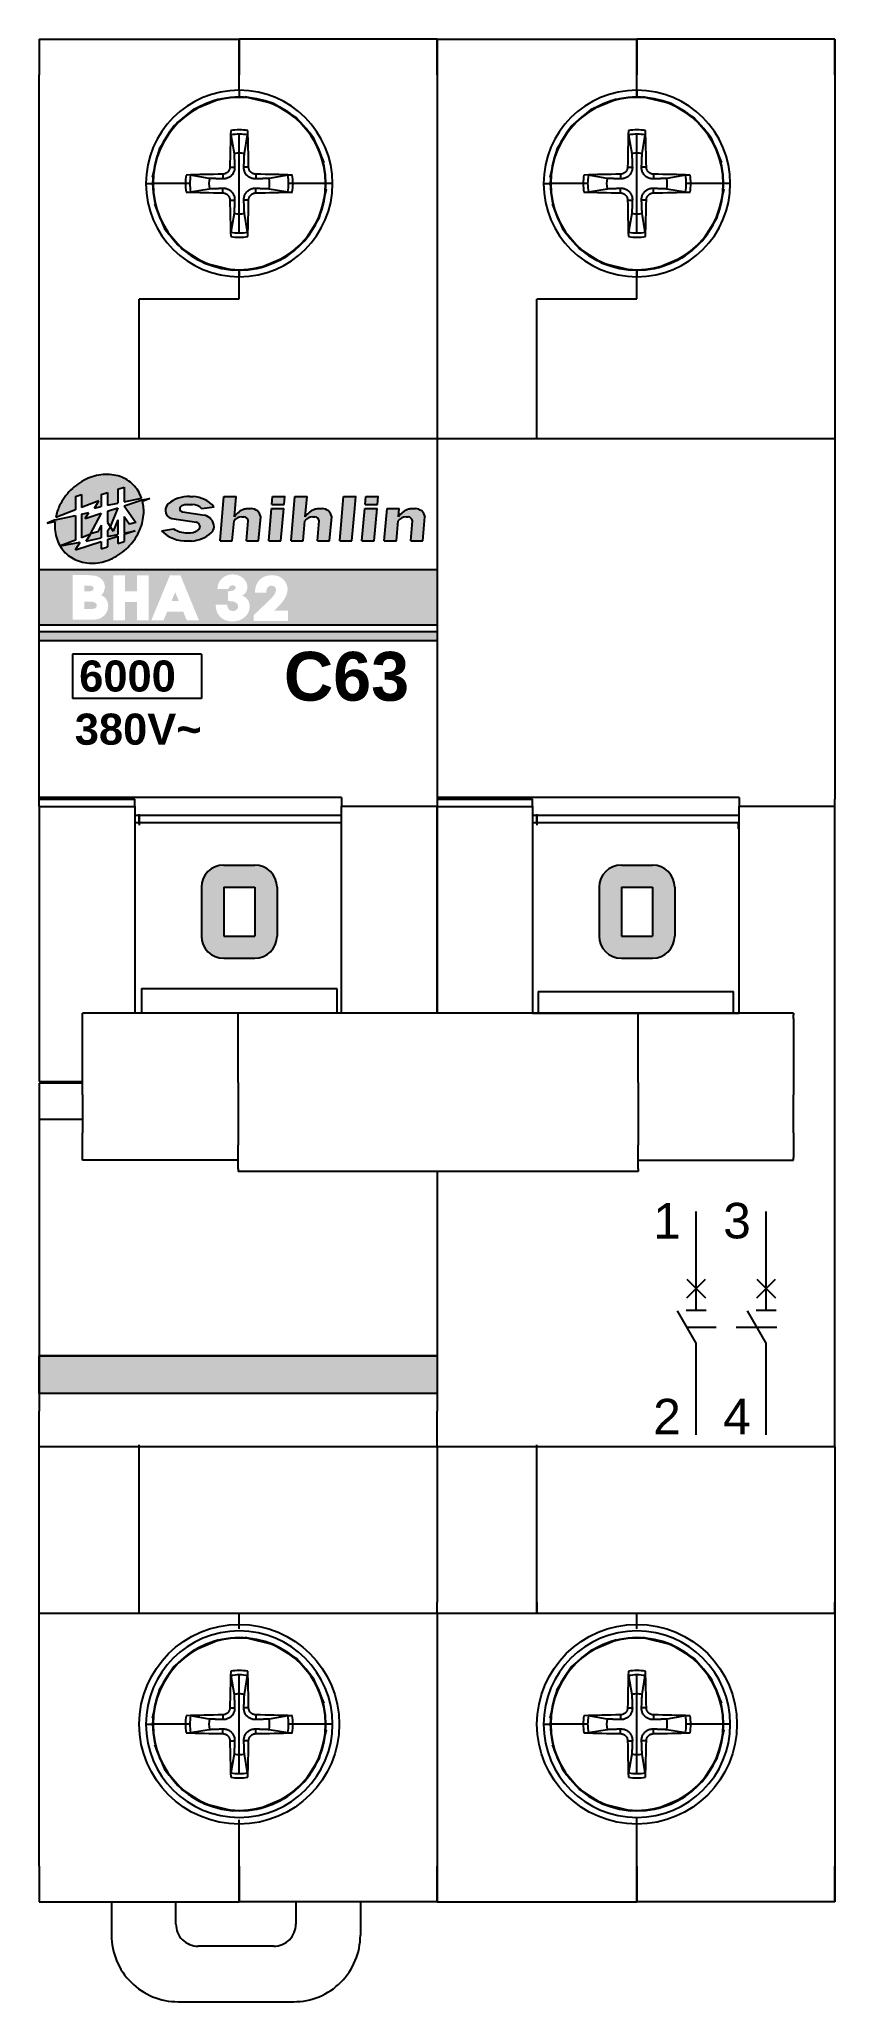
# Model space of a CAD drawing. Header units: inches. Extents: x 274.5 to 310.3, y 101.7 to 190.1.
import ezdxf

# ---------------------------------------------------------------- set-up
doc = ezdxf.new("R2010")
doc.units = ezdxf.units.IN
doc.header["$MEASUREMENT"] = 0
doc.styles.get("Standard").update_dxf_attribs({"font": 'arial.ttf'})

msp = doc.modelspace()

# ---------------------------------------------------------------- texts
for s, insert, char_height, width, attachment_point in [('{\\fArial|b1|i0|c0|p34;6000}', (276.298, 162.154), 1.4, 7.19073, 1), ('{\\fArial|b1|i0|c0|p34;C63}', (285.51, 162.544), 2.2, 5.91194, 1), ('{\\fArial|b1|i0|c0|p34;380V\\fArial|b1|i0|c136|p0;~}', (276.099, 159.762), 1.4, 9.6739, 1), ('1', (302.753, 136.911), 1.6, 1.8, 5), ('3', (305.903, 136.911), 1.6, 1.8, 5), ('2', (302.753, 128.096), 1.6, 1.8, 5), ('4', (305.903, 128.096), 1.6, 1.8, 5)]:
    msp.add_mtext(s, dxfattribs=dict(insert=insert, char_height=char_height, width=width, attachment_point=attachment_point))

# ---------------------------------------------------------------- blocks, each defined once
blk = doc.blocks.new('M_SL_E')
for p, q in [((3.18, 5), (3.56, 5)), ((6.59, 0), (7.03, 5)), ((7.03, 5), (8.4, 5)), ((8.2, 2.73), (8.4, 5)), ((12.42, 4.09), (12.5, 5)), ((12.5, 5), (13.91, 5)), ((13.79, 4.09), (13.87, 5)), ((14.58, 0), (15.01, 5)), ((15.01, 5), (16.38, 5)), ((16.18, 2.73), (16.38, 5)), ((20.37, 3.64), (20.49, 5)), ((20.49, 5), (21.9, 5)), ((21.74, 3.64), (21.86, 5)), ((22.92, 4.09), (23, 5)), ((23, 5), (24.41, 5)), ((24.29, 4.09), (24.37, 5)), ((0.45, 3.49), (0.45, 3.35)), ((1.15, 2.54), (3.93, 2.11)), ((2.35, 3.27), (4.85, 2.89)), ((2.89, 4.09), (3.48, 4.09)), ((4.55, 3.64), (5.91, 3.86)), ((7.96, 0), (8.16, 2.27)), ((9.04, 2.73), (9.28, 2.73)), ((9.56, 0), (9.76, 2.27)), ((9.73, 3.64), (10.09, 3.64)), ((10.93, 0), (11.16, 2.73)), ((12.07, 0), (12.38, 3.64)), ((12.38, 3.64), (13.75, 3.64)), ((12.42, 4.09), (13.79, 4.09)), ((13.44, 0), (13.75, 3.64)), ((15.94, 0), (16.14, 2.27)), ((17.03, 2.73), (17.26, 2.73)), ((17.54, 0), (17.74, 2.27)), ((17.71, 3.64), (18.07, 3.64)), ((18.91, 0), (19.15, 2.73)), ((20.05, 0), (20.37, 3.64)), ((21.42, 0), (21.74, 3.64)), ((22.56, 0), (22.88, 3.64)), ((22.88, 3.64), (24.25, 3.64)), ((22.92, 4.09), (24.29, 4.09)), ((23.93, 0), (24.25, 3.64)), ((25.07, 0), (25.39, 3.64)), ((25.39, 3.64), (26.76, 3.64)), ((26.44, 0), (26.64, 2.27)), ((26.68, 2.73), (26.76, 3.64)), ((27.52, 2.73), (27.76, 2.73)), ((28.04, 0), (28.23, 2.27)), ((28.21, 3.64), (28.57, 3.64)), ((29.4, 0), (29.64, 2.73)), ((0, 1.14), (1.36, 1.36)), ((2.63, 0), (3.37, 0)), ((2.85, 0.91), (3.07, 0.91)), ((4.32, 1.66), (4.32, 1.6)), ((6.59, 0), (7.96, 0)), ((9.56, 0), (10.93, 0)), ((12.07, 0), (13.44, 0)), ((14.58, 0), (15.94, 0)), ((17.54, 0), (18.91, 0)), ((20.05, 0), (21.42, 0)), ((22.56, 0), (23.93, 0)), ((25.07, 0), (26.44, 0)), ((28.04, 0), (29.4, 0))]:
    blk.add_line(p, q)
for centre, radius, start, end in [((2.99, 1.61), 3.39, 86.8217, 130.9829), ((3.37, 1.61), 3.39, 41.5819, 86.8217), ((1.36, 3.49), 0.909, 130.9829, 184.481), ((1.27, 3.35), 0.818, 175.2764, 261.2538), ((2.41, 3.62), 0.364, 115.245, 180), ((2.41, 3.63), 0.364, 181.4669, 261.2538), ((2.91, 2.55), 1.54, 89.0654, 115.245), ((3.45, 2.55), 1.54, 44.8213, 90.9346), ((4.57, 1.58), 1.34, 0.9531, 78.0106), ((9.07, 1.59), 1.14, 91.2377, 143.0819), ((9.96, 1.56), 2.11, 107.9236, 146.5043), ((9.22, 2.19), 0.542, 9.0008, 84.0607), ((9.73, 2.27), 1.36, 90, 107.9236), ((10.08, 2.53), 1.11, 10.2203, 89.3839), ((17.05, 1.59), 1.14, 91.2377, 143.0819), ((17.94, 1.56), 2.11, 107.9236, 146.5043), ((17.2, 2.19), 0.542, 9.0008, 84.0607), ((17.71, 2.27), 1.36, 90, 107.9236), ((18.06, 2.53), 1.11, 10.2203, 89.3839), ((27.55, 1.59), 1.14, 91.2377, 143.0819), ((28.44, 1.56), 2.11, 107.9236, 146.5043), ((27.7, 2.19), 0.542, 9.0008, 84.0607), ((28.21, 2.27), 1.36, 90, 107.9236), ((28.56, 2.53), 1.11, 10.2203, 89.3839), ((2.79, 3.99), 3.99, 225.5962, 272.3288), ((2.85, 3.56), 2.65, 235.9529, 270.039), ((3.01, 3.01), 2.11, 268.4803, 301.1102), ((3.16, 3.68), 3.69, 273.1935, 311.4664), ((3.86, 1.66), 0.455, 0, 81.2538), ((3.86, 1.6), 0.455, 301.1102, 0), ((5, 1.6), 0.909, 311.4664, 0)]:
    blk.add_arc(centre, radius, start, end)
blk = doc.blocks.new('A$C7D7D530F')
for p, q in [((1.274, 3.003), (1.547, 3.092)), ((1.274, 3.003), (1.274, 2.401)), ((1.547, 3.092), (1.547, 2.506)), ((2.319, 2.802), (1.547, 2.506)), ((2.12, 2.483), (2.319, 2.802)), ((2.433, 3.092), (2.705, 3.18)), ((2.433, 3.092), (2.433, 2.55)), ((2.705, 3.18), (2.705, 2.608)), ((2.705, 2.608), (3.182, 2.709)), ((3.182, 3.335), (3.455, 3.424)), ((3.182, 3.335), (3.182, 2.709)), ((3.455, 3.424), (3.455, 2.767)), ((3.455, 2.767), (4.241, 2.934)), ((3.455, 2.582), (4.268, 2.846)), ((4.268, 2.846), (4.613, 2.913)), ((4.613, 2.913), (4.286, 2.781)), ((0.363, 1.955), (0, 1.809)), ((0, 1.809), (0.352, 1.877)), ((0.363, 1.955), (1.274, 2.149)), ((1.274, 2.401), (0.379, 2.058)), ((1.274, 2.149), (1.274, 1.042)), ((1.547, 2.207), (1.87, 2.276)), ((1.547, 2.207), (1.547, 1.147)), ((1.706, 2.013), (1.87, 2.276)), ((1.706, 2.013), (2.433, 2.25)), ((2.433, 2.25), (1.933, 1.322)), ((2.12, 2.483), (2.433, 2.55)), ((2.705, 2.338), (3.182, 2.493)), ((2.705, 2.338), (2.705, 1.836)), ((2.705, 1.836), (2.97, 1.435)), ((3.182, 2.493), (2.834, 1.642)), ((3.182, 1.954), (2.97, 1.435)), ((3.182, 1.954), (3.182, 1.298)), ((3.455, 2.582), (3.983, 1.828)), ((3.455, 2.104), (3.701, 1.752)), ((3.455, 2.104), (3.455, 1.356)), ((3.983, 1.828), (3.701, 1.752)), ((1.274, 1.042), (0.595, 0.781)), ((0.595, 0.781), (1.488, 0.939)), ((1.274, 0.597), (2.433, 0.974)), ((1.274, 0.597), (1.488, 0.939)), ((1.944, 1.299), (1.547, 1.147)), ((1.754, 0.995), (1.944, 1.299)), ((1.754, 0.995), (2.433, 1.139)), ((2.274, 1.413), (1.933, 1.322)), ((2.433, 1.708), (2.274, 1.413)), ((2.433, 1.708), (2.433, 1.139)), ((2.433, 0.974), (2.433, 0.64)), ((2.705, 1.464), (2.84, 1.632)), ((2.705, 1.464), (2.705, 1.197)), ((2.705, 1.197), (3.182, 1.298)), ((2.705, 1.062), (3.182, 1.217)), ((2.705, 1.062), (2.705, 0.729)), ((3.182, 1.217), (3.182, 0.884)), ((3.182, 0.884), (3.455, 0.972)), ((3.455, 1.306), (3.953, 1.468)), ((3.455, 1.356), (3.954, 1.462)), ((3.455, 1.306), (3.455, 0.972)), ((2.433, 0.64), (2.705, 0.729))]:
    blk.add_line(p, q)
for points in [[(3.871, 3.53, 0.114733), (3.277, 3.899, 0.103802), (2.511, 3.993, 0.091344), (1.75, 3.784, 0.08414), (1.052, 3.289, 0.08414), (0.556, 2.591, 0.064723), (0.379, 2.058, 0.064723)], [(0.352, 1.877, 0.005532), (0.348, 1.829, 0.103802), (0.441, 1.064, 0.114733), (0.811, 0.47, 0.114733), (1.405, 0.1, 0.103802), (2.17, 0.007, 0.091344), (2.932, 0.215, 0.08414), (3.63, 0.711, 0.08414), (4.125, 1.409, 0.091344), (4.334, 2.17, 0.082116), (4.286, 2.781, 0.114733)], [(4.241, 2.934, 0.000242), (4.24, 2.936, 0.114733), (3.871, 3.53, 0.114733)]]:
    blk.add_lwpolyline(points, format="xyb")

# ---------------------------------------------------------------- hatches: boundary and pattern name
h = msp.add_hatch(color=256)
h.paths.add_polyline_path([(278.491, 167.249, 0.08414), (278.986, 167.947), (278.986, 167.947), (278.986, 167.947), (278.986, 167.947, 0.091344), (279.195, 168.708, 0.082116), (279.147, 169.319), (279.474, 169.451), (279.129, 169.384), (278.316, 169.12), (278.844, 168.366), (278.562, 168.29), (278.316, 168.642), (278.316, 167.894), (278.765, 167.99), (278.316, 167.844), (278.316, 167.51), (278.043, 167.421), (278.043, 167.755), (277.566, 167.6), (277.566, 167.266), (277.294, 167.178), (277.294, 167.512), (276.135, 167.135), (276.349, 167.477), (275.456, 167.319), (276.135, 167.58), (276.135, 168.687), (275.224, 168.493), (274.861, 168.347), (275.213, 168.415, 0.005532), (275.209, 168.367, 0.103802), (275.302, 167.602, 0.114733), (275.672, 167.008, 0.114733), (276.266, 166.638, 0.103802), (277.031, 166.544, 0.091344), (277.793, 166.753, 0.08414)])
h.paths.add_polyline_path([(277.294, 168.788), (276.567, 168.551), (276.731, 168.814), (276.408, 168.745), (276.408, 167.685), (276.805, 167.837), (276.615, 167.533), (277.294, 167.677), (277.294, 168.246), (277.135, 167.951), (276.794, 167.86)], flags=17)
h.paths.add_polyline_path([(278.043, 169.031), (277.566, 168.876), (277.566, 168.374), (277.695, 168.18)], flags=17)
h.paths.add_polyline_path([(278.043, 168.492), (277.831, 167.973), (277.701, 168.17), (277.566, 168.002), (277.566, 167.735), (278.043, 167.836)], flags=17)
h.paths.add_polyline_path([(278.043, 169.873), (278.316, 169.962), (278.316, 169.305), (279.102, 169.472, 0.000295), (279.101, 169.474, -0.000242), (279.102, 169.472, 0.000242), (279.101, 169.474, 0.114733), (278.732, 170.068, 0.114733), (278.138, 170.437, 0.103802), (277.372, 170.531, 0.091344), (276.611, 170.322, 0.08414), (275.913, 169.827, 0.08414), (275.417, 169.129, 0.064723), (275.24, 168.596), (276.135, 168.939), (276.135, 169.541), (276.408, 169.63), (276.408, 169.044), (277.18, 169.34), (276.981, 169.021), (277.294, 169.088), (277.294, 169.63), (277.566, 169.718), (277.566, 169.146), (278.043, 169.247)])
h = msp.add_hatch(color=256)
h.paths.add_polyline_path([(280.82, 168.987, 0.362918), (280.943, 168.847), (281.94, 168.694, -0.349497), (282.365, 168.178, -0.214991), (282.243, 167.905, -0.168567), (281.348, 167.538), (281.184, 167.538, -0.206784), (280.002, 167.992), (280.547, 168.083, 0.149487), (281.14, 167.901), (281.228, 167.901, 0.129835), (281.641, 168.022, 0.281052), (281.729, 168.19, 0.389665), (281.575, 168.382), (280.461, 168.554, -0.370178), (280.184, 168.877), (280.184, 168.932, -0.217199), (280.309, 169.207, -0.195111), (281.275, 169.538), (281.425, 169.538, -0.2), (282.365, 169.083), (281.82, 168.992, 0.195486), (281.393, 169.174), (281.156, 169.174, 0.106474), (280.903, 169.115, 0.283387)])
h.paths.add_polyline_path([(283.361, 169.538), (282.813, 169.538), (282.638, 167.538), (283.186, 167.538), (283.265, 168.447, -0.241554), (283.639, 168.629), (283.712, 168.629, -0.339746), (283.904, 168.447), (283.825, 167.538), (284.372, 167.538), (284.468, 168.629, 0.359842), (284.037, 168.992), (283.893, 168.992, 0.078367), (283.725, 168.966, 0.169948), (283.281, 168.629)])
h.paths.add_polyline_path([(285.503, 168.992), (284.956, 168.992), (284.828, 167.538), (285.376, 167.538)])
h.paths.add_polyline_path([(285.551, 169.538), (285.003, 169.538), (284.972, 169.174), (285.519, 169.174)])
h.paths.add_polyline_path([(286.555, 169.538), (286.007, 169.538), (285.832, 167.538), (286.38, 167.538), (286.459, 168.447, -0.241554), (286.833, 168.629), (286.906, 168.629, -0.339746), (287.098, 168.447), (287.018, 167.538), (287.566, 167.538), (287.661, 168.629, 0.359842), (287.231, 168.992), (287.087, 168.992, 0.078367), (286.919, 168.966, 0.169948), (286.475, 168.629)])
h.paths.add_polyline_path([(288.697, 168.992), (288.745, 169.538), (288.197, 169.538), (288.15, 168.992), (288.022, 167.538), (288.57, 167.538)])
h.paths.add_polyline_path([(289.701, 168.992), (289.153, 168.992), (289.026, 167.538), (289.574, 167.538)])
h.paths.add_polyline_path([(289.749, 169.538), (289.201, 169.538), (289.169, 169.174), (289.717, 169.174)])
h.paths.add_polyline_path([(291.031, 168.629), (291.104, 168.629, -0.339746), (291.296, 168.447), (291.216, 167.538), (291.764, 167.538), (291.859, 168.629, 0.359842), (291.429, 168.992), (291.285, 168.992, 0.078367), (291.117, 168.966, 0.169948), (290.673, 168.629), (290.705, 168.992), (290.157, 168.992), (290.03, 167.538), (290.577, 167.538), (290.657, 168.447, -0.241554)])
at = {"linetype": 'Continuous'}
h = msp.add_hatch(color=256, dxfattribs=at)
h.paths.add_polyline_path([(292.402, 166.238), (274.502, 166.238), (274.502, 163.738), (292.402, 163.738)])
edge = h.paths.add_edge_path(flags=16)
edge.add_spline(control_points=[(281.688, 163.962), (281.688, 163.962), (281.138, 163.962), (281.138, 163.962)], knot_values=[5, 5, 5, 5, 6, 6, 6, 6], degree=3, periodic=0)
edge.add_line((281.138, 163.962), (280.981, 164.35))
edge.add_spline(control_points=[(280.981, 164.35), (280.901, 164.35), (280.334, 164.35), (280.256, 164.35)], knot_values=[3, 3, 3, 3, 4, 4, 4, 4], degree=3, periodic=0)
edge.add_line((280.256, 164.35), (280.093, 163.962))
edge.add_spline(control_points=[(280.093, 163.962), (280.093, 163.962), (279.543, 163.962), (279.543, 163.962)], knot_values=[1, 1, 1, 1, 2, 2, 2, 2], degree=3, periodic=0)
edge.add_line((279.543, 163.962), (280.377, 165.983))
edge.add_spline(control_points=[(280.377, 165.983), (280.377, 165.983), (280.859, 165.983), (280.859, 165.983)], knot_values=[7, 7, 7, 7, 8, 8, 8, 8], degree=3, periodic=0)
edge.add_line((280.859, 165.983), (281.688, 163.962))
edge = h.paths.add_edge_path(flags=16)
edge.add_spline(control_points=[(282.708, 165.833), (282.61, 165.738), (282.549, 165.612), (282.528, 165.457), (282.528, 165.457), (282.517, 165.377), (282.517, 165.377), (282.517, 165.377), (283.001, 165.377), (283.001, 165.377), (283.001, 165.377), (283.033, 165.425), (283.033, 165.425), (283.033, 165.425), (283.098, 165.511), (283.098, 165.511), (283.098, 165.511), (283.206, 165.545), (283.206, 165.545), (283.206, 165.545), (283.31, 165.512), (283.31, 165.512), (283.31, 165.512), (283.343, 165.438), (283.343, 165.438), (283.343, 165.438), (283.319, 165.369), (283.319, 165.369), (283.319, 165.369), (283.242, 165.31), (283.242, 165.31), (283.242, 165.31), (283.002, 165.265), (283.002, 165.265), (283.002, 165.265), (282.995, 165.205), (282.995, 165.205), (282.995, 165.205), (282.995, 164.829), (282.995, 164.829), (282.995, 164.829), (283.064, 164.828), (283.064, 164.828), (283.197, 164.826), (283.297, 164.801), (283.363, 164.751), (283.425, 164.706), (283.453, 164.655), (283.453, 164.592), (283.453, 164.534), (283.432, 164.487), (283.388, 164.447), (283.343, 164.405), (283.286, 164.385), (283.215, 164.385), (283.146, 164.385), (283.092, 164.403), (283.049, 164.439), (283.007, 164.475), (282.978, 164.535), (282.965, 164.615), (282.965, 164.615), (282.955, 164.674), (282.955, 164.674), (282.955, 164.674), (282.441, 164.674), (282.441, 164.674), (282.441, 164.674), (282.446, 164.599), (282.446, 164.599), (282.459, 164.39), (282.534, 164.222), (282.671, 164.099), (282.806, 163.977), (282.982, 163.915), (283.194, 163.915), (283.416, 163.915), (283.603, 163.98), (283.748, 164.109), (283.896, 164.239), (283.971, 164.401), (283.971, 164.59), (283.971, 164.722), (283.931, 164.837), (283.853, 164.935), (283.799, 165.001), (283.712, 165.036), (283.63, 165.075), (283.684, 165.112), (283.746, 165.145), (283.782, 165.195), (283.839, 165.276), (283.868, 165.366), (283.868, 165.464), (283.868, 165.619), (283.803, 165.754), (283.677, 165.865), (283.553, 165.974), (283.398, 166.03), (283.216, 166.03), (283.014, 166.03), (282.843, 165.964), (282.708, 165.833)], knot_values=[0, 0, 0, 0, 1, 1, 1, 2, 2, 2, 3, 3, 3, 4, 4, 4, 5, 5, 5, 6, 6, 6, 7, 7, 7, 8, 8, 8, 9, 9, 9, 10, 10, 10, 11, 11, 11, 12, 12, 12, 13, 13, 13, 14, 14, 14, 15, 15, 15, 16, 16, 16, 17, 17, 17, 18, 18, 18, 19, 19, 19, 20, 20, 20, 21, 21, 21, 22, 22, 22, 23, 23, 23, 24, 24, 24, 25, 25, 25, 26, 26, 26, 27, 27, 27, 28, 28, 28, 29, 29, 29, 30, 30, 30, 31, 31, 31, 32, 32, 32, 33, 33, 33, 34, 34, 34, 34], degree=3, periodic=0)
edge = h.paths.add_edge_path(flags=0)
edge.add_spline(control_points=[(280.782, 164.837), (280.679, 164.837), (280.558, 164.837), (280.454, 164.837)], knot_values=[1, 1, 1, 1, 2, 2, 2, 2], degree=3, periodic=0)
edge.add_line((280.454, 164.837), (280.619, 165.23))
edge.add_line((280.619, 165.23), (280.782, 164.837))
edge = h.paths.add_edge_path(flags=16)
edge.add_spline(control_points=[(278.895, 165.983), (278.895, 165.983), (278.895, 165.388), (278.895, 165.273), (278.795, 165.273), (278.465, 165.273), (278.365, 165.273), (278.365, 165.388), (278.365, 165.983), (278.365, 165.983), (278.365, 165.983), (277.836, 165.983), (277.836, 165.983), (277.836, 165.983), (277.836, 163.962), (277.836, 163.962), (277.836, 163.962), (278.365, 163.962), (278.365, 163.962), (278.365, 163.962), (278.365, 164.668), (278.365, 164.786), (278.465, 164.786), (278.795, 164.786), (278.895, 164.786), (278.895, 164.668), (278.895, 163.962), (278.895, 163.962), (278.895, 163.962), (279.422, 163.962), (279.422, 163.962), (279.422, 163.962), (279.422, 165.983), (279.422, 165.983), (279.422, 165.983), (278.895, 165.983), (278.895, 165.983)], knot_values=[0, 0, 0, 0, 1, 1, 1, 2, 2, 2, 3, 3, 3, 4, 4, 4, 5, 5, 5, 6, 6, 6, 7, 7, 7, 8, 8, 8, 9, 9, 9, 10, 10, 10, 11, 11, 11, 12, 12, 12, 12], degree=3, periodic=0)
edge = h.paths.add_edge_path(flags=16)
edge.add_spline(control_points=[(284.213, 165.278), (284.224, 165.499), (284.3, 165.676), (284.44, 165.805)], knot_values=[1, 1, 1, 1, 2, 2, 2, 2], degree=3, periodic=0)
edge.add_spline(control_points=[(284.44, 165.805), (284.579, 165.933), (284.759, 165.998), (284.974, 165.998)], knot_values=[0, 0, 0, 0, 1, 1, 1, 1], degree=3, periodic=0)
edge.add_spline(control_points=[(284.974, 165.998), (285.107, 165.998), (285.227, 165.971), (285.33, 165.917)], knot_values=[21, 21, 21, 21, 22, 22, 22, 22], degree=3, periodic=0)
edge.add_spline(control_points=[(285.33, 165.917), (285.434, 165.864), (285.519, 165.785), (285.582, 165.683)], knot_values=[20, 20, 20, 20, 21, 21, 21, 21], degree=3, periodic=0)
edge.add_spline(control_points=[(285.582, 165.683), (285.645, 165.582), (285.677, 165.476), (285.677, 165.37), (285.677, 165.247), (285.639, 165.115), (285.566, 164.976)], knot_values=[18, 18, 18, 18, 19, 19, 19, 20, 20, 20, 20], degree=3, periodic=0)
edge.add_spline(control_points=[(285.566, 164.976), (285.494, 164.841), (285.364, 164.682), (285.178, 164.503)], knot_values=[17, 17, 17, 17, 18, 18, 18, 18], degree=3, periodic=0)
edge.add_spline(control_points=[(285.178, 164.503), (285.178, 164.503), (285.126, 164.452), (285.075, 164.401)], knot_values=[16, 16, 16, 16, 17, 17, 17, 17], degree=3, periodic=0)
edge.add_line((285.075, 164.401), (285.692, 164.401))
edge.add_spline(control_points=[(285.692, 164.401), (285.692, 164.401), (285.692, 163.929), (285.692, 163.929)], knot_values=[14, 14, 14, 14, 15, 15, 15, 15], degree=3, periodic=0)
edge.add_spline(control_points=[(285.692, 163.929), (285.692, 163.929), (284.157, 163.929), (284.157, 163.929)], knot_values=[13, 13, 13, 13, 14, 14, 14, 14], degree=3, periodic=0)
edge.add_line((284.157, 163.929), (284.157, 164.201))
edge.add_spline(control_points=[(284.157, 164.201), (284.157, 164.201), (284.803, 164.815), (284.803, 164.815)], knot_values=[11, 11, 11, 11, 12, 12, 12, 12], degree=3, periodic=0)
edge.add_spline(control_points=[(284.803, 164.815), (284.948, 164.952), (285.045, 165.062), (285.091, 165.142)], knot_values=[10, 10, 10, 10, 11, 11, 11, 11], degree=3, periodic=0)
edge.add_spline(control_points=[(285.091, 165.142), (285.134, 165.217), (285.156, 165.285), (285.156, 165.341), (285.156, 165.394), (285.139, 165.435), (285.102, 165.469)], knot_values=[8, 8, 8, 8, 9, 9, 9, 10, 10, 10, 10], degree=3, periodic=0)
edge.add_spline(control_points=[(285.102, 165.469), (285.063, 165.504), (285.013, 165.521), (284.95, 165.521), (284.887, 165.521), (284.836, 165.5), (284.794, 165.457)], knot_values=[6, 6, 6, 6, 7, 7, 7, 8, 8, 8, 8], degree=3, periodic=0)
edge.add_spline(control_points=[(284.794, 165.457), (284.752, 165.413), (284.729, 165.352), (284.726, 165.272)], knot_values=[5, 5, 5, 5, 6, 6, 6, 6], degree=3, periodic=0)
edge.add_spline(control_points=[(284.726, 165.272), (284.726, 165.272), (284.724, 165.204), (284.724, 165.204)], knot_values=[4, 4, 4, 4, 5, 5, 5, 5], degree=3, periodic=0)
edge.add_spline(control_points=[(284.724, 165.204), (284.724, 165.204), (284.209, 165.204), (284.209, 165.204)], knot_values=[3, 3, 3, 3, 4, 4, 4, 4], degree=3, periodic=0)
edge.add_spline(control_points=[(284.209, 165.204), (284.209, 165.204), (284.213, 165.278), (284.213, 165.278)], knot_values=[2, 2, 2, 2, 3, 3, 3, 3], degree=3, periodic=0)
edge = h.paths.add_edge_path(flags=16)
edge.add_spline(control_points=[(277.506, 164.932), (277.571, 164.84), (277.604, 164.73), (277.604, 164.606), (277.604, 164.487), (277.57, 164.377), (277.504, 164.278)], knot_values=[4, 4, 4, 4, 5, 5, 5, 6, 6, 6, 6], degree=3, periodic=0)
edge.add_spline(control_points=[(277.504, 164.278), (277.439, 164.181), (277.353, 164.107), (277.249, 164.059)], knot_values=[3, 3, 3, 3, 4, 4, 4, 4], degree=3, periodic=0)
edge.add_spline(control_points=[(277.249, 164.059), (277.148, 164.012), (277.01, 163.988), (276.838, 163.988)], knot_values=[2, 2, 2, 2, 3, 3, 3, 3], degree=3, periodic=0)
edge.add_spline(control_points=[(276.838, 163.988), (276.838, 163.988), (276.002, 163.988), (276.002, 163.988)], knot_values=[1, 1, 1, 1, 2, 2, 2, 2], degree=3, periodic=0)
edge.add_spline(control_points=[(276.002, 163.988), (276.002, 163.988), (276.002, 166.01), (276.002, 166.01)], knot_values=[0, 0, 0, 0, 1, 1, 1, 1], degree=3, periodic=0)
edge.add_spline(control_points=[(276.002, 166.01), (276.002, 166.01), (276.593, 166.009), (276.593, 166.009)], knot_values=[13, 13, 13, 13, 14, 14, 14, 14], degree=3, periodic=0)
edge.add_spline(control_points=[(276.593, 166.009), (276.593, 166.009), (277.004, 165.975), (277.01, 165.974)], knot_values=[12, 12, 12, 12, 13, 13, 13, 13], degree=3, periodic=0)
edge.add_spline(control_points=[(277.01, 165.974), (277.144, 165.941), (277.253, 165.878), (277.334, 165.786)], knot_values=[11, 11, 11, 11, 12, 12, 12, 12], degree=3, periodic=0)
edge.add_spline(control_points=[(277.334, 165.786), (277.415, 165.693), (277.457, 165.583), (277.457, 165.449), (277.457, 165.447), (277.457, 165.446), (277.457, 165.444)], knot_values=[9, 9, 9, 9, 10, 10, 10, 11, 11, 11, 11], degree=3, periodic=0)
edge.add_spline(control_points=[(277.457, 165.444), (277.457, 165.444), (277.404, 165.232), (277.395, 165.216)], knot_values=[8, 8, 8, 8, 8.99999, 8.99999, 8.99999, 8.99999], degree=3, periodic=0)
edge.add_spline(control_points=[(277.395, 165.216), (277.395, 165.216), (277.395, 165.216), (277.395, 165.216)], knot_values=[7.99999, 7.99999, 7.99999, 7.99999, 8, 8, 8, 8], degree=3, periodic=0)
edge.add_spline(control_points=[(277.395, 165.216), (277.395, 165.216), (277.32, 165.137), (277.285, 165.101)], knot_values=[7, 7, 7, 7, 7.99999, 7.99999, 7.99999, 7.99999], degree=3, periodic=0)
edge.add_spline(control_points=[(277.285, 165.101), (277.384, 165.046), (277.465, 164.992), (277.506, 164.932)], knot_values=[6, 6, 6, 6, 7, 7, 7, 7], degree=3, periodic=0)
edge = h.paths.add_edge_path(flags=0)
edge.add_spline(control_points=[(277.035, 164.515), (277.071, 164.539), (277.088, 164.572), (277.088, 164.619), (277.088, 164.677), (277.066, 164.72), (277.019, 164.753)], knot_values=[1, 1, 1, 1, 2, 2, 2, 3, 3, 3, 3], degree=3, periodic=0)
edge.add_spline(control_points=[(277.035, 164.515), (277.011, 164.498), (276.941, 164.471), (276.75, 164.471)], knot_values=[3, 3, 3, 3, 4, 4, 4, 4], degree=3, periodic=0)
edge.add_spline(control_points=[(276.75, 164.471), (276.75, 164.471), (276.535, 164.471), (276.522, 164.471)], knot_values=[4, 4, 4, 4, 5, 5, 5, 5], degree=3, periodic=0)
edge.add_spline(control_points=[(276.522, 164.471), (276.522, 164.524), (276.522, 164.757), (276.522, 164.81)], knot_values=[5, 5, 5, 5, 6, 6, 6, 6], degree=3, periodic=0)
edge.add_spline(control_points=[(276.522, 164.81), (276.525, 164.81), (276.734, 164.81), (276.734, 164.81)], knot_values=[6, 6, 6, 6, 7, 7, 7, 7], degree=3, periodic=0)
edge.add_spline(control_points=[(276.734, 164.81), (276.868, 164.81), (276.967, 164.79), (277.019, 164.753)], knot_values=[0, 0, 0, 0, 1, 1, 1, 1], degree=3, periodic=0)
edge = h.paths.add_edge_path(flags=0)
edge.add_spline(control_points=[(276.904, 165.31), (276.933, 165.334), (276.947, 165.364), (276.947, 165.405), (276.947, 165.442), (276.934, 165.469), (276.908, 165.49)], knot_values=[1, 1, 1, 1, 2, 2, 2, 3, 3, 3, 3], degree=3, periodic=0)
edge.add_spline(control_points=[(276.904, 165.31), (276.872, 165.285), (276.815, 165.271), (276.738, 165.271)], knot_values=[3, 3, 3, 3, 4, 4, 4, 4], degree=3, periodic=0)
edge.add_spline(control_points=[(276.738, 165.271), (276.738, 165.271), (276.528, 165.271), (276.522, 165.271)], knot_values=[4, 4, 4, 4, 5, 5, 5, 5], degree=3, periodic=0)
edge.add_spline(control_points=[(276.522, 165.271), (276.522, 165.32), (276.522, 165.477), (276.522, 165.527)], knot_values=[5, 5, 5, 5, 6, 6, 6, 6], degree=3, periodic=0)
edge.add_spline(control_points=[(276.522, 165.527), (276.537, 165.527), (276.753, 165.527), (276.753, 165.527)], knot_values=[6, 6, 6, 6, 7, 7, 7, 7], degree=3, periodic=0)
edge.add_spline(control_points=[(276.753, 165.527), (276.753, 165.527), (276.908, 165.49), (276.908, 165.49)], knot_values=[0, 0, 0, 0, 0.99999, 0.99999, 0.99999, 0.99999], degree=3, periodic=0)
for points in [[(292.402, 163.438), (274.502, 163.438), (274.502, 163.038), (292.402, 163.038)], [(292.402, 130.838), (274.502, 130.838), (274.502, 129.138), (292.402, 129.138)]]:
    msp.add_hatch(color=256).paths.add_polyline_path(points)
h = msp.add_hatch(color=256)
h.paths.add_polyline_path([(285.202, 151.942, 0.414214), (284.202, 152.942), (282.802, 152.942, 0.414214), (281.802, 151.942), (281.802, 149.742, 0.414214), (282.802, 148.742), (284.202, 148.742, 0.414214), (285.202, 149.742)])
h.paths.add_polyline_path([(282.802, 151.942), (284.202, 151.942), (284.202, 149.742), (282.802, 149.742)], flags=16)
h = msp.add_hatch(color=256)
h.paths.add_polyline_path([(303.102, 151.942, 0.414214), (302.102, 152.942), (300.702, 152.942, 0.414214), (299.702, 151.942), (299.702, 149.742, 0.414214), (300.702, 148.742), (302.102, 148.742, 0.414214), (303.102, 149.742)])
h.paths.add_polyline_path([(300.702, 151.942), (302.102, 151.942), (302.102, 149.742), (300.702, 149.742)], flags=16)

# ---------------------------------------------------------------- linework, layer by layer
for p, q in [((274.502, 190.138), (274.502, 188.538)), ((274.502, 190.138), (283.502, 190.138)), ((283.502, 190.138), (283.502, 188.538)), ((292.402, 190.138), (283.502, 190.138)), ((283.502, 188.538), (283.502, 190.138)), ((292.402, 188.538), (292.402, 190.138)), ((292.402, 190.138), (292.402, 188.538)), ((292.402, 190.138), (301.402, 190.138)), ((301.402, 190.138), (301.402, 188.538)), ((310.302, 190.138), (301.402, 190.138)), ((301.402, 188.538), (301.402, 190.138)), ((310.302, 188.538), (310.302, 190.138)), ((310.302, 190.138), (310.302, 188.538)), ((274.502, 155.911), (274.502, 188.538)), ((283.502, 187.838), (283.502, 188.538)), ((292.402, 188.538), (292.402, 155.572)), ((301.402, 187.838), (301.402, 188.538)), ((310.302, 188.538), (310.302, 155.911)), ((283.502, 187.838), (283.502, 187.538)), ((301.402, 187.838), (301.402, 187.538)), ((301.402, 187.538), (301.402, 187.838)), ((283.126, 185.827), (283.27, 184.984)), ((283.502, 185.004), (283.502, 185.859)), ((283.734, 184.984), (283.878, 185.827)), ((301.026, 185.827), (301.17, 184.984)), ((301.402, 185.004), (301.402, 185.859)), ((301.634, 184.984), (301.778, 185.827)), ((283.502, 183.638), (283.502, 185.004)), ((301.402, 183.638), (301.402, 185.004)), ((282.155, 183.869), (281.313, 184.014)), ((282.758, 184.06), (282.759, 183.846)), ((283.08, 184.382), (283.294, 184.381)), ((283.924, 184.382), (283.71, 184.381)), ((284.246, 184.06), (284.245, 183.846)), ((285.691, 184.014), (284.848, 183.869)), ((300.055, 183.869), (299.213, 184.014)), ((300.658, 184.06), (300.659, 183.846)), ((300.98, 184.382), (301.194, 184.381)), ((301.824, 184.382), (301.61, 184.381)), ((302.146, 184.06), (302.145, 183.846)), ((303.591, 184.014), (302.748, 183.869)), ((279.302, 183.638), (279.602, 183.638)), ((281.082, 183.638), (279.622, 183.638)), ((281.281, 183.638), (281.082, 183.638)), ((281.313, 183.261), (282.155, 183.406)), ((282.758, 183.216), (282.759, 183.43)), ((283.502, 182.271), (283.502, 183.638)), ((284.246, 183.216), (284.245, 183.43)), ((284.848, 183.406), (285.691, 183.261)), ((285.922, 183.638), (285.723, 183.638)), ((287.381, 183.638), (285.922, 183.638)), ((287.702, 183.638), (287.402, 183.638)), ((297.202, 183.638), (297.502, 183.638)), ((298.982, 183.638), (297.522, 183.638)), ((299.181, 183.638), (298.982, 183.638)), ((299.213, 183.261), (300.055, 183.406)), ((300.658, 183.216), (300.659, 183.43)), ((301.402, 182.271), (301.402, 183.638)), ((302.146, 183.216), (302.145, 183.43)), ((302.748, 183.406), (303.591, 183.261)), ((303.822, 183.638), (303.623, 183.638)), ((305.281, 183.638), (303.822, 183.638)), ((305.602, 183.638), (305.302, 183.638)), ((283.08, 182.893), (283.294, 182.895)), ((283.27, 182.291), (283.126, 181.449)), ((283.502, 181.416), (283.502, 182.271)), ((283.924, 182.893), (283.71, 182.895)), ((283.878, 181.449), (283.734, 182.291)), ((300.98, 182.893), (301.194, 182.895)), ((301.17, 182.291), (301.026, 181.449)), ((301.402, 181.416), (301.402, 182.271)), ((301.824, 182.893), (301.61, 182.895)), ((301.778, 181.449), (301.634, 182.291)), ((283.502, 179.738), (283.502, 179.438)), ((283.502, 179.438), (283.502, 179.738)), ((301.402, 179.738), (301.402, 179.438)), ((301.402, 179.438), (301.402, 179.738)), ((283.502, 178.438), (283.502, 179.438)), ((301.402, 178.438), (301.402, 179.438)), ((279.002, 178.438), (283.502, 178.438)), ((279.002, 172.138), (279.002, 178.437)), ((296.902, 178.438), (301.402, 178.438)), ((296.902, 172.138), (296.902, 178.437)), ((292.402, 172.138), (274.502, 172.138)), ((292.402, 172.138), (274.502, 172.138)), ((292.402, 172.138), (274.502, 172.138)), ((310.302, 172.138), (292.402, 172.138)), ((292.402, 166.238), (274.502, 166.238)), ((292.402, 163.738), (274.502, 163.738)), ((292.402, 163.438), (274.502, 163.438)), ((292.402, 163.038), (274.502, 163.038)), ((276.002, 162.438), (276.002, 160.438)), ((281.802, 162.438), (276.002, 162.438)), ((281.802, 162.438), (281.802, 160.438)), ((281.802, 160.438), (276.002, 160.438)), ((288.102, 155.979), (274.502, 155.979)), ((274.502, 155.572), (274.502, 155.911)), ((274.502, 155.911), (278.802, 155.911)), ((278.802, 155.572), (278.802, 155.911)), ((278.802, 155.588), (278.802, 146.266)), ((288.102, 155.979), (288.102, 155.572)), ((288.102, 146.266), (288.102, 155.588)), ((306.002, 155.979), (292.402, 155.979)), ((292.402, 155.911), (296.702, 155.911)), ((292.402, 146.266), (292.402, 155.588)), ((292.402, 155.588), (292.402, 146.266)), ((296.702, 155.572), (296.702, 155.911)), ((296.702, 155.588), (296.702, 146.266)), ((306.002, 155.979), (306.002, 155.572)), ((306.002, 146.273), (306.002, 155.588)), ((310.302, 126.738), (310.302, 155.911)), ((310.302, 155.572), (310.302, 155.911)), ((274.502, 155.572), (274.502, 143.195)), ((274.502, 155.572), (278.802, 155.572)), ((288.102, 155.166), (278.802, 155.166)), ((288.052, 154.838), (278.802, 154.838)), ((279.002, 154.795), (279.002, 155.234)), ((279.002, 155.181), (279.002, 154.741)), ((292.402, 155.572), (288.102, 155.572)), ((292.402, 155.572), (296.702, 155.572)), ((306.002, 155.166), (296.702, 155.166)), ((305.952, 154.838), (296.702, 154.838)), ((296.902, 154.795), (296.902, 155.234)), ((296.902, 155.181), (296.902, 154.741)), ((305.952, 154.838), (305.952, 154.568)), ((310.302, 155.572), (306.002, 155.572)), ((282.802, 152.942), (284.202, 152.942)), ((300.702, 152.942), (302.102, 152.942)), ((281.802, 151.942), (281.802, 149.742)), ((282.802, 151.942), (282.802, 149.742)), ((282.802, 151.942), (284.202, 151.942)), ((284.202, 151.942), (284.202, 149.742)), ((285.202, 151.942), (285.202, 149.742)), ((299.702, 151.942), (299.702, 149.742)), ((300.702, 151.942), (302.102, 151.942)), ((300.702, 151.942), (300.702, 149.742)), ((302.102, 151.942), (302.102, 149.742)), ((303.102, 151.942), (303.102, 149.742)), ((282.802, 149.742), (284.202, 149.742)), ((300.702, 149.742), (302.102, 149.742)), ((282.802, 148.742), (284.202, 148.742)), ((300.702, 148.742), (302.102, 148.742)), ((279.102, 147.382), (287.902, 147.382)), ((279.102, 147.382), (279.102, 146.266)), ((287.902, 146.266), (287.902, 147.365)), ((308.452, 146.266), (276.452, 146.266)), ((274.502, 143.195), (276.452, 143.195)), ((274.502, 143.119), (274.502, 141.473)), ((276.452, 143.119), (274.502, 143.119)), ((276.452, 142.588), (276.452, 142.226)), ((276.452, 141.473), (274.502, 141.473)), ((274.502, 141.473), (274.502, 128.338)), ((274.502, 141.473), (274.502, 128.338)), ((292.402, 139.138), (292.402, 128.338)), ((292.402, 139.138), (292.402, 128.338)), ((292.402, 139.138), (292.402, 128.338)), ((304.063, 132.892), (304.063, 137.332)), ((307.213, 132.892), (307.213, 137.332)), ((303.645, 134.288), (304.482, 133.452)), ((303.645, 133.452), (304.482, 134.288)), ((306.795, 134.288), (307.632, 133.452)), ((306.795, 133.452), (307.632, 134.288)), ((304.063, 131.403), (303.226, 132.854)), ((303.613, 132.892), (304.513, 132.892)), ((307.213, 131.403), (306.376, 132.854)), ((306.763, 132.892), (307.663, 132.892)), ((304.966, 132.108), (303.657, 132.108)), ((307.691, 132.108), (305.866, 132.108)), ((292.402, 130.838), (274.502, 130.838)), ((304.063, 127.274), (304.063, 131.403)), ((307.213, 127.274), (307.213, 131.403)), ((274.502, 126.738), (274.502, 128.338)), ((274.502, 126.738), (274.502, 128.338)), ((292.402, 126.738), (292.402, 128.338)), ((292.402, 126.738), (292.402, 128.338)), ((292.402, 126.738), (292.402, 128.338)), ((274.502, 119.738), (274.502, 127.538)), ((292.402, 126.738), (274.502, 126.738)), ((279.002, 119.738), (279.002, 126.821)), ((292.402, 126.738), (292.402, 119.738)), ((310.302, 126.738), (292.402, 126.738)), ((296.902, 119.738), (296.902, 126.821)), ((310.302, 126.738), (310.302, 119.738)), ((274.502, 119.238), (274.502, 119.738)), ((274.502, 119.238), (274.502, 119.738)), ((274.502, 119.238), (274.502, 119.738)), ((279.002, 119.238), (279.002, 119.738)), ((292.402, 119.238), (292.402, 119.738)), ((296.902, 119.738), (296.902, 119.238)), ((296.902, 119.238), (296.902, 119.738)), ((310.302, 119.738), (310.302, 119.238)), ((310.302, 119.238), (310.302, 119.738)), ((274.502, 119.238), (279.002, 119.238)), ((274.502, 107.838), (274.502, 119.238)), ((279.002, 119.238), (292.402, 119.238)), ((283.502, 118.538), (283.502, 119.238)), ((292.402, 119.238), (292.402, 107.838)), ((292.402, 119.238), (296.902, 119.238)), ((296.902, 119.238), (310.302, 119.238)), ((301.402, 118.538), (301.402, 119.238)), ((310.302, 119.238), (310.302, 107.838)), ((283.126, 116.427), (283.27, 115.584)), ((283.502, 115.604), (283.502, 116.459)), ((283.734, 115.584), (283.878, 116.427)), ((301.026, 116.427), (301.17, 115.584)), ((301.402, 115.604), (301.402, 116.459)), ((301.634, 115.584), (301.778, 116.427)), ((283.08, 114.982), (283.294, 114.981)), ((283.502, 114.238), (283.502, 115.604)), ((283.924, 114.982), (283.71, 114.981)), ((300.98, 114.982), (301.194, 114.981)), ((301.402, 114.238), (301.402, 115.604)), ((301.824, 114.982), (301.61, 114.981)), ((279.302, 114.238), (279.602, 114.238)), ((281.082, 114.238), (279.622, 114.238)), ((281.281, 114.238), (281.082, 114.238)), ((282.155, 114.469), (281.313, 114.614)), ((282.758, 114.66), (282.759, 114.446)), ((283.502, 112.871), (283.502, 114.238)), ((284.246, 114.66), (284.245, 114.446)), ((285.691, 114.614), (284.848, 114.469)), ((285.922, 114.238), (285.723, 114.238)), ((287.381, 114.238), (285.922, 114.238)), ((287.702, 114.238), (287.402, 114.238)), ((297.202, 114.238), (297.502, 114.238)), ((298.982, 114.238), (297.522, 114.238)), ((299.181, 114.238), (298.982, 114.238)), ((300.055, 114.469), (299.213, 114.614)), ((300.658, 114.66), (300.659, 114.446)), ((301.402, 112.871), (301.402, 114.238)), ((302.146, 114.66), (302.145, 114.446)), ((303.591, 114.614), (302.748, 114.469)), ((303.822, 114.238), (303.623, 114.238)), ((305.281, 114.238), (303.822, 114.238)), ((305.602, 114.238), (305.302, 114.238)), ((281.313, 113.861), (282.155, 114.006)), ((282.758, 113.816), (282.759, 114.03)), ((283.08, 113.493), (283.294, 113.495)), ((283.924, 113.493), (283.71, 113.495)), ((284.246, 113.816), (284.245, 114.03)), ((284.848, 114.006), (285.691, 113.861)), ((299.213, 113.861), (300.055, 114.006)), ((300.658, 113.816), (300.659, 114.03)), ((300.98, 113.493), (301.194, 113.495)), ((301.824, 113.493), (301.61, 113.495)), ((302.146, 113.816), (302.145, 114.03)), ((302.748, 114.006), (303.591, 113.861)), ((283.27, 112.891), (283.126, 112.049)), ((283.502, 112.016), (283.502, 112.871)), ((283.878, 112.049), (283.734, 112.891)), ((301.17, 112.891), (301.026, 112.049)), ((301.402, 112.016), (301.402, 112.871)), ((301.778, 112.049), (301.634, 112.891)), ((283.502, 107.838), (283.502, 109.933)), ((301.402, 107.838), (301.402, 110.038)), ((274.502, 107.838), (274.502, 106.238)), ((274.502, 107.838), (274.502, 106.238)), ((283.502, 107.838), (283.502, 106.238)), ((283.502, 106.238), (283.502, 107.838)), ((292.402, 106.238), (292.402, 107.838)), ((292.402, 107.838), (292.402, 106.238)), ((301.402, 107.838), (301.402, 106.238)), ((301.402, 106.238), (301.402, 107.838)), ((310.302, 106.238), (310.302, 107.838)), ((310.302, 107.838), (310.302, 106.238)), ((274.502, 106.238), (283.502, 106.238)), ((277.752, 106.238), (277.752, 104.738)), ((280.652, 105.238), (280.652, 106.238)), ((292.402, 106.238), (283.502, 106.238)), ((286.052, 106.238), (286.052, 105.238)), ((288.952, 106.238), (288.952, 104.738)), ((292.402, 106.238), (301.402, 106.238)), ((310.302, 106.238), (301.402, 106.238)), ((285.052, 104.238), (281.652, 104.238)), ((280.752, 101.738), (285.952, 101.738))]:
    msp.add_line(p, q)
for p, q in [((292.402, 172.138), (274.502, 172.138)), ((296.952, 147.242), (305.752, 147.242)), ((296.952, 147.242), (296.952, 146.273)), ((305.752, 146.273), (305.752, 147.242)), ((276.452, 142.588), (276.452, 146.266)), ((283.452, 143.138), (283.452, 146.266)), ((296.702, 146.273), (306.002, 146.273)), ((301.452, 143.138), (301.452, 146.266)), ((308.452, 146.266), (308.452, 146.197)), ((308.452, 146.029), (308.452, 146.197)), ((308.452, 146.029), (308.452, 142.588)), ((276.452, 142.588), (276.452, 142.226)), ((283.452, 143.138), (283.452, 140.315)), ((301.452, 143.138), (301.452, 140.315)), ((308.452, 142.226), (308.452, 142.588)), ((276.452, 142.226), (276.452, 141.228)), ((308.452, 141.228), (308.452, 142.226)), ((276.452, 141.228), (276.452, 140.884)), ((276.452, 139.65), (276.452, 140.884)), ((308.452, 140.884), (308.452, 141.228)), ((308.452, 140.884), (308.452, 139.774)), ((283.452, 139.262), (283.452, 140.315)), ((301.452, 139.262), (301.452, 140.315)), ((308.452, 139.65), (308.452, 139.774)), ((283.452, 139.65), (276.452, 139.65)), ((283.452, 139.262), (283.452, 139.138)), ((301.452, 139.138), (283.452, 139.138)), ((301.452, 139.65), (308.452, 139.65)), ((301.452, 139.262), (301.452, 139.138))]:
    msp.add_line(p, q).dxf.unprotected_set("ltscale", 0)
for points in [[(282.577, 187.443), (282.297, 187.346), (281.438, 186.966), (281.21, 186.793), (280.56, 186.222), (280.347, 185.93), (279.912, 185.202), (279.793, 184.842), (279.597, 183.936), (279.912, 185.202), (280.56, 186.222), (281.438, 186.966), (282.577, 187.443)], [(285.044, 187.237), (286.072, 186.593), (285.794, 186.793), (285.044, 187.237), (284.707, 187.346), (283.772, 187.545), (285.044, 187.237)], [(300.476, 187.443), (300.197, 187.346), (299.338, 186.966), (299.11, 186.793), (298.46, 186.222), (298.247, 185.93), (297.812, 185.202), (297.693, 184.842), (297.497, 183.936), (297.812, 185.202), (298.46, 186.222), (299.338, 186.966), (300.476, 187.443)], [(302.944, 187.237), (303.972, 186.593), (303.694, 186.793), (302.944, 187.237), (302.607, 187.346), (301.672, 187.545), (302.944, 187.237)], [(286.657, 185.93), (286.072, 186.593), (286.821, 185.717), (286.657, 185.93)], [(304.557, 185.93), (303.972, 186.593), (304.72, 185.717), (304.557, 185.93)], [(287.303, 184.58), (287.211, 184.842), (286.821, 185.717), (287.303, 184.58)], [(305.203, 184.58), (305.111, 184.842), (304.72, 185.717), (305.203, 184.58)], [(283.27, 184.984), (283.272, 184.942), (283.273, 184.903), (283.275, 184.866), (283.276, 184.831), (283.277, 184.797), (283.279, 184.765), (283.28, 184.735), (283.281, 184.706), (283.282, 184.679), (283.283, 184.653), (283.284, 184.628), (283.285, 184.604), (283.286, 184.581), (283.287, 184.559), (283.288, 184.538), (283.288, 184.517), (283.289, 184.498), (283.29, 184.479), (283.291, 184.461), (283.291, 184.444), (283.292, 184.427), (283.293, 184.411), (283.293, 184.396), (283.294, 184.381)], [(283.71, 184.381), (283.71, 184.396), (283.711, 184.411), (283.712, 184.427), (283.712, 184.444), (283.713, 184.461), (283.714, 184.479), (283.714, 184.498), (283.715, 184.517), (283.716, 184.538), (283.717, 184.559), (283.718, 184.581), (283.719, 184.604), (283.72, 184.628), (283.72, 184.653), (283.722, 184.679), (283.723, 184.706), (283.724, 184.735), (283.725, 184.765), (283.726, 184.797), (283.728, 184.831), (283.729, 184.866), (283.73, 184.903), (283.732, 184.942), (283.734, 184.984)], [(301.17, 184.984), (301.172, 184.942), (301.173, 184.903), (301.175, 184.866), (301.176, 184.831), (301.177, 184.797), (301.179, 184.765), (301.18, 184.735), (301.181, 184.706), (301.182, 184.679), (301.183, 184.653), (301.184, 184.628), (301.185, 184.604), (301.186, 184.581), (301.187, 184.559), (301.188, 184.538), (301.188, 184.517), (301.189, 184.498), (301.19, 184.479), (301.191, 184.461), (301.191, 184.444), (301.192, 184.427), (301.193, 184.411), (301.193, 184.396), (301.194, 184.381)], [(301.61, 184.381), (301.61, 184.396), (301.611, 184.411), (301.612, 184.427), (301.612, 184.444), (301.613, 184.461), (301.614, 184.479), (301.614, 184.498), (301.615, 184.517), (301.616, 184.538), (301.617, 184.559), (301.618, 184.581), (301.619, 184.604), (301.62, 184.628), (301.62, 184.653), (301.622, 184.679), (301.623, 184.706), (301.624, 184.735), (301.625, 184.765), (301.626, 184.797), (301.628, 184.831), (301.629, 184.866), (301.63, 184.903), (301.632, 184.942), (301.634, 184.984)], [(283.08, 184.382), (283.079, 184.362), (283.077, 184.341), (283.073, 184.32), (283.068, 184.3), (283.062, 184.279), (283.054, 184.259), (283.045, 184.24), (283.035, 184.221), (283.024, 184.203), (283.011, 184.186), (282.998, 184.17), (282.984, 184.155), (282.969, 184.141), (282.953, 184.128), (282.936, 184.116), (282.918, 184.105), (282.9, 184.094), (282.88, 184.085), (282.86, 184.078), (282.84, 184.071), (282.819, 184.066), (282.799, 184.063), (282.778, 184.06), (282.758, 184.06)], [(283.294, 184.381), (283.294, 184.346), (283.292, 184.311), (283.288, 184.277), (283.281, 184.244), (283.273, 184.211), (283.262, 184.179), (283.249, 184.146), (283.233, 184.113), (283.214, 184.081), (283.193, 184.05), (283.17, 184.021), (283.145, 183.995), (283.118, 183.97), (283.089, 183.947), (283.058, 183.925), (283.026, 183.907), (282.993, 183.891), (282.96, 183.877), (282.928, 183.867), (282.896, 183.858), (282.862, 183.852), (282.828, 183.848), (282.793, 183.846), (282.759, 183.846)], [(284.245, 183.846), (284.21, 183.846), (284.176, 183.848), (284.141, 183.852), (284.108, 183.858), (284.076, 183.867), (284.043, 183.877), (284.01, 183.891), (283.977, 183.907), (283.945, 183.925), (283.914, 183.947), (283.885, 183.97), (283.859, 183.995), (283.834, 184.021), (283.811, 184.05), (283.79, 184.081), (283.771, 184.113), (283.755, 184.146), (283.741, 184.179), (283.731, 184.211), (283.722, 184.244), (283.716, 184.277), (283.712, 184.311), (283.71, 184.346), (283.71, 184.381)], [(284.246, 184.06), (284.226, 184.06), (284.205, 184.063), (284.185, 184.066), (284.164, 184.071), (284.144, 184.078), (284.124, 184.085), (284.104, 184.094), (284.085, 184.104), (284.067, 184.116), (284.05, 184.128), (284.034, 184.141), (284.019, 184.155), (284.006, 184.17), (283.992, 184.186), (283.98, 184.203), (283.969, 184.221), (283.958, 184.24), (283.949, 184.259), (283.942, 184.279), (283.935, 184.3), (283.931, 184.32), (283.927, 184.341), (283.925, 184.362), (283.924, 184.382)], [(285.891, 184.02), (285.882, 184.02), (285.872, 184.021), (285.862, 184.021), (285.852, 184.021), (285.842, 184.021), (285.833, 184.021), (285.823, 184.021), (285.813, 184.021), (285.803, 184.021), (285.794, 184.021), (285.784, 184.021), (285.775, 184.02), (285.767, 184.02), (285.758, 184.02), (285.749, 184.019), (285.741, 184.019), (285.733, 184.018), (285.726, 184.018), (285.719, 184.017), (285.713, 184.017), (285.707, 184.016), (285.701, 184.015), (285.696, 184.015), (285.691, 184.014)], [(300.98, 184.382), (300.979, 184.362), (300.977, 184.341), (300.973, 184.32), (300.968, 184.3), (300.962, 184.279), (300.954, 184.259), (300.945, 184.24), (300.935, 184.221), (300.924, 184.203), (300.911, 184.186), (300.898, 184.17), (300.884, 184.155), (300.869, 184.141), (300.853, 184.128), (300.836, 184.116), (300.818, 184.105), (300.8, 184.094), (300.78, 184.085), (300.76, 184.078), (300.74, 184.071), (300.719, 184.066), (300.699, 184.063), (300.678, 184.06), (300.658, 184.06)], [(301.194, 184.381), (301.194, 184.346), (301.192, 184.311), (301.188, 184.277), (301.181, 184.244), (301.173, 184.211), (301.162, 184.179), (301.149, 184.146), (301.133, 184.113), (301.114, 184.081), (301.093, 184.05), (301.07, 184.021), (301.045, 183.995), (301.018, 183.97), (300.989, 183.947), (300.958, 183.925), (300.926, 183.907), (300.893, 183.891), (300.86, 183.877), (300.828, 183.867), (300.796, 183.858), (300.762, 183.852), (300.728, 183.848), (300.693, 183.846), (300.659, 183.846)], [(302.145, 183.846), (302.11, 183.846), (302.076, 183.848), (302.041, 183.852), (302.008, 183.858), (301.976, 183.867), (301.943, 183.877), (301.91, 183.891), (301.877, 183.907), (301.845, 183.925), (301.814, 183.947), (301.785, 183.97), (301.759, 183.995), (301.734, 184.021), (301.711, 184.05), (301.69, 184.081), (301.671, 184.113), (301.655, 184.146), (301.641, 184.179), (301.631, 184.211), (301.622, 184.244), (301.616, 184.277), (301.612, 184.311), (301.61, 184.346), (301.61, 184.381)], [(302.146, 184.06), (302.126, 184.06), (302.105, 184.063), (302.085, 184.066), (302.064, 184.071), (302.044, 184.078), (302.024, 184.085), (302.004, 184.094), (301.985, 184.104), (301.967, 184.116), (301.95, 184.128), (301.934, 184.141), (301.919, 184.155), (301.906, 184.17), (301.892, 184.186), (301.88, 184.203), (301.869, 184.221), (301.858, 184.24), (301.849, 184.259), (301.842, 184.279), (301.835, 184.3), (301.831, 184.32), (301.827, 184.341), (301.825, 184.362), (301.824, 184.382)], [(303.791, 184.02), (303.782, 184.02), (303.772, 184.021), (303.762, 184.021), (303.752, 184.021), (303.742, 184.021), (303.733, 184.021), (303.723, 184.021), (303.713, 184.021), (303.703, 184.021), (303.694, 184.021), (303.684, 184.021), (303.675, 184.02), (303.667, 184.02), (303.658, 184.02), (303.649, 184.019), (303.641, 184.019), (303.633, 184.018), (303.626, 184.018), (303.619, 184.017), (303.613, 184.017), (303.607, 184.016), (303.601, 184.015), (303.596, 184.015), (303.591, 184.014)], [(282.759, 183.846), (282.744, 183.846), (282.728, 183.847), (282.712, 183.848), (282.696, 183.848), (282.678, 183.849), (282.66, 183.85), (282.641, 183.85), (282.622, 183.851), (282.602, 183.852), (282.581, 183.853), (282.559, 183.854), (282.536, 183.854), (282.512, 183.855), (282.487, 183.856), (282.461, 183.857), (282.433, 183.858), (282.404, 183.86), (282.374, 183.861), (282.342, 183.862), (282.309, 183.863), (282.274, 183.865), (282.236, 183.866), (282.197, 183.868), (282.155, 183.869)], [(282.155, 183.406), (282.197, 183.408), (282.236, 183.409), (282.274, 183.411), (282.309, 183.412), (282.342, 183.413), (282.374, 183.415), (282.404, 183.416), (282.433, 183.417), (282.461, 183.418), (282.487, 183.419), (282.512, 183.42), (282.536, 183.421), (282.559, 183.422), (282.581, 183.423), (282.602, 183.424), (282.622, 183.424), (282.641, 183.425), (282.66, 183.426), (282.678, 183.426), (282.696, 183.427), (282.712, 183.428), (282.728, 183.428), (282.744, 183.429), (282.759, 183.43)], [(282.758, 183.216), (282.778, 183.215), (282.798, 183.213), (282.819, 183.209), (282.84, 183.204), (282.86, 183.198), (282.88, 183.19), (282.899, 183.181), (282.918, 183.171), (282.936, 183.16), (282.953, 183.147), (282.969, 183.134), (282.984, 183.12), (282.998, 183.105), (283.011, 183.089), (283.024, 183.072), (283.035, 183.054), (283.045, 183.036), (283.054, 183.016), (283.062, 182.996), (283.068, 182.976), (283.073, 182.955), (283.077, 182.934), (283.079, 182.914), (283.08, 182.893)], [(282.759, 183.43), (282.793, 183.43), (282.828, 183.428), (282.862, 183.423), (282.896, 183.417), (282.928, 183.409), (282.96, 183.398), (282.993, 183.385), (283.026, 183.369), (283.058, 183.35), (283.089, 183.329), (283.118, 183.305), (283.145, 183.281), (283.17, 183.254), (283.193, 183.225), (283.214, 183.194), (283.233, 183.162), (283.249, 183.129), (283.262, 183.096), (283.273, 183.064), (283.281, 183.032), (283.288, 182.998), (283.292, 182.964), (283.294, 182.929), (283.294, 182.895)], [(283.71, 182.895), (283.71, 182.929), (283.712, 182.964), (283.716, 182.998), (283.722, 183.032), (283.731, 183.064), (283.741, 183.096), (283.755, 183.129), (283.771, 183.162), (283.79, 183.194), (283.811, 183.225), (283.834, 183.254), (283.859, 183.281), (283.885, 183.305), (283.914, 183.329), (283.945, 183.35), (283.977, 183.369), (284.01, 183.385), (284.043, 183.398), (284.076, 183.409), (284.108, 183.417), (284.141, 183.423), (284.176, 183.428), (284.21, 183.43), (284.245, 183.43)], [(283.924, 182.893), (283.925, 182.914), (283.927, 182.934), (283.93, 182.955), (283.935, 182.976), (283.942, 182.996), (283.949, 183.016), (283.958, 183.035), (283.969, 183.054), (283.98, 183.072), (283.992, 183.089), (284.006, 183.105), (284.019, 183.12), (284.034, 183.134), (284.05, 183.147), (284.067, 183.159), (284.085, 183.171), (284.104, 183.181), (284.123, 183.19), (284.143, 183.198), (284.164, 183.204), (284.184, 183.209), (284.205, 183.213), (284.226, 183.215), (284.246, 183.216)], [(284.848, 183.869), (284.807, 183.868), (284.767, 183.866), (284.73, 183.865), (284.695, 183.863), (284.661, 183.862), (284.63, 183.861), (284.599, 183.86), (284.571, 183.858), (284.543, 183.857), (284.517, 183.856), (284.492, 183.855), (284.468, 183.854), (284.445, 183.854), (284.423, 183.853), (284.402, 183.852), (284.382, 183.851), (284.362, 183.85), (284.343, 183.85), (284.325, 183.849), (284.308, 183.848), (284.291, 183.848), (284.275, 183.847), (284.26, 183.846), (284.245, 183.846)], [(284.245, 183.43), (284.26, 183.429), (284.275, 183.428), (284.291, 183.428), (284.308, 183.427), (284.325, 183.426), (284.343, 183.426), (284.362, 183.425), (284.382, 183.424), (284.402, 183.424), (284.423, 183.423), (284.445, 183.422), (284.468, 183.421), (284.492, 183.42), (284.517, 183.419), (284.543, 183.418), (284.571, 183.417), (284.599, 183.416), (284.63, 183.415), (284.661, 183.413), (284.695, 183.412), (284.73, 183.411), (284.767, 183.409), (284.807, 183.408), (284.848, 183.406)], [(284.445, 179.836), (284.707, 179.928), (285.582, 180.319), (285.794, 180.482), (286.458, 181.067), (286.657, 181.345), (287.102, 182.095), (287.211, 182.432), (287.409, 183.367), (287.102, 182.095), (286.458, 181.067), (285.582, 180.319), (284.445, 179.836)], [(299.012, 183.255), (299.022, 183.255), (299.032, 183.255), (299.042, 183.255), (299.052, 183.254), (299.061, 183.254), (299.071, 183.254), (299.08, 183.254), (299.09, 183.254), (299.1, 183.254), (299.11, 183.255), (299.119, 183.255), (299.128, 183.255), (299.137, 183.255), (299.146, 183.256), (299.154, 183.256), (299.162, 183.256), (299.17, 183.257), (299.178, 183.257), (299.184, 183.258), (299.191, 183.259), (299.197, 183.259), (299.203, 183.26), (299.208, 183.261), (299.213, 183.261)], [(300.659, 183.846), (300.644, 183.846), (300.628, 183.847), (300.612, 183.848), (300.596, 183.848), (300.578, 183.849), (300.56, 183.85), (300.541, 183.85), (300.522, 183.851), (300.502, 183.852), (300.481, 183.853), (300.459, 183.854), (300.436, 183.854), (300.412, 183.855), (300.387, 183.856), (300.361, 183.857), (300.333, 183.858), (300.304, 183.86), (300.274, 183.861), (300.242, 183.862), (300.209, 183.863), (300.174, 183.865), (300.136, 183.866), (300.097, 183.868), (300.055, 183.869)], [(300.055, 183.406), (300.097, 183.408), (300.136, 183.409), (300.174, 183.411), (300.209, 183.412), (300.242, 183.413), (300.274, 183.415), (300.304, 183.416), (300.333, 183.417), (300.361, 183.418), (300.387, 183.419), (300.412, 183.42), (300.436, 183.421), (300.459, 183.422), (300.481, 183.423), (300.502, 183.424), (300.522, 183.424), (300.541, 183.425), (300.56, 183.426), (300.578, 183.426), (300.596, 183.427), (300.612, 183.428), (300.628, 183.428), (300.644, 183.429), (300.659, 183.43)], [(300.658, 183.216), (300.678, 183.215), (300.698, 183.213), (300.719, 183.209), (300.74, 183.204), (300.76, 183.198), (300.78, 183.19), (300.799, 183.181), (300.818, 183.171), (300.836, 183.16), (300.853, 183.147), (300.869, 183.134), (300.884, 183.12), (300.898, 183.105), (300.911, 183.089), (300.924, 183.072), (300.935, 183.054), (300.945, 183.036), (300.954, 183.016), (300.962, 182.996), (300.968, 182.976), (300.973, 182.955), (300.977, 182.934), (300.979, 182.914), (300.98, 182.893)], [(300.659, 183.43), (300.693, 183.43), (300.728, 183.428), (300.762, 183.423), (300.796, 183.417), (300.828, 183.409), (300.86, 183.398), (300.893, 183.385), (300.926, 183.369), (300.958, 183.35), (300.989, 183.329), (301.018, 183.305), (301.045, 183.281), (301.07, 183.254), (301.093, 183.225), (301.114, 183.194), (301.133, 183.162), (301.149, 183.129), (301.162, 183.096), (301.173, 183.064), (301.181, 183.032), (301.188, 182.998), (301.192, 182.964), (301.194, 182.929), (301.194, 182.895)], [(301.61, 182.895), (301.61, 182.929), (301.612, 182.964), (301.616, 182.998), (301.622, 183.032), (301.631, 183.064), (301.641, 183.096), (301.655, 183.129), (301.671, 183.162), (301.69, 183.194), (301.711, 183.225), (301.734, 183.254), (301.759, 183.281), (301.785, 183.305), (301.814, 183.329), (301.845, 183.35), (301.877, 183.369), (301.91, 183.385), (301.943, 183.398), (301.976, 183.409), (302.008, 183.417), (302.041, 183.423), (302.076, 183.428), (302.11, 183.43), (302.145, 183.43)], [(301.824, 182.893), (301.825, 182.914), (301.827, 182.934), (301.83, 182.955), (301.835, 182.976), (301.842, 182.996), (301.849, 183.016), (301.858, 183.035), (301.869, 183.054), (301.88, 183.072), (301.892, 183.089), (301.906, 183.105), (301.919, 183.12), (301.934, 183.134), (301.95, 183.147), (301.967, 183.159), (301.985, 183.171), (302.004, 183.181), (302.023, 183.19), (302.043, 183.198), (302.064, 183.204), (302.084, 183.209), (302.105, 183.213), (302.126, 183.215), (302.146, 183.216)], [(302.748, 183.869), (302.707, 183.868), (302.667, 183.866), (302.63, 183.865), (302.595, 183.863), (302.561, 183.862), (302.53, 183.861), (302.499, 183.86), (302.471, 183.858), (302.443, 183.857), (302.417, 183.856), (302.392, 183.855), (302.368, 183.854), (302.345, 183.854), (302.323, 183.853), (302.302, 183.852), (302.282, 183.851), (302.262, 183.85), (302.243, 183.85), (302.225, 183.849), (302.208, 183.848), (302.191, 183.848), (302.175, 183.847), (302.16, 183.846), (302.145, 183.846)], [(302.145, 183.43), (302.16, 183.429), (302.175, 183.428), (302.191, 183.428), (302.208, 183.427), (302.225, 183.426), (302.243, 183.426), (302.262, 183.425), (302.282, 183.424), (302.302, 183.424), (302.323, 183.423), (302.345, 183.422), (302.368, 183.421), (302.392, 183.42), (302.417, 183.419), (302.443, 183.418), (302.471, 183.417), (302.499, 183.416), (302.53, 183.415), (302.561, 183.413), (302.595, 183.412), (302.63, 183.411), (302.667, 183.409), (302.707, 183.408), (302.748, 183.406)], [(302.345, 179.836), (302.607, 179.928), (303.482, 180.319), (303.694, 180.482), (304.357, 181.067), (304.557, 181.345), (305.002, 182.095), (305.111, 182.432), (305.309, 183.367), (305.002, 182.095), (304.357, 181.067), (303.482, 180.319), (302.345, 179.836)], [(279.697, 182.711), (279.793, 182.432), (280.174, 181.574), (279.697, 182.711)], [(283.294, 182.895), (283.293, 182.88), (283.293, 182.864), (283.292, 182.848), (283.291, 182.831), (283.291, 182.814), (283.29, 182.796), (283.289, 182.777), (283.288, 182.758), (283.288, 182.738), (283.287, 182.717), (283.286, 182.695), (283.285, 182.672), (283.284, 182.648), (283.283, 182.623), (283.282, 182.596), (283.281, 182.569), (283.28, 182.54), (283.279, 182.51), (283.277, 182.478), (283.276, 182.445), (283.275, 182.409), (283.273, 182.372), (283.272, 182.333), (283.27, 182.291)], [(283.734, 182.291), (283.732, 182.333), (283.73, 182.372), (283.729, 182.409), (283.728, 182.445), (283.726, 182.478), (283.725, 182.51), (283.724, 182.54), (283.723, 182.569), (283.722, 182.596), (283.72, 182.623), (283.72, 182.648), (283.719, 182.672), (283.718, 182.695), (283.717, 182.717), (283.716, 182.738), (283.715, 182.758), (283.714, 182.777), (283.714, 182.796), (283.713, 182.814), (283.712, 182.831), (283.712, 182.848), (283.711, 182.864), (283.71, 182.88), (283.71, 182.895)], [(297.597, 182.711), (297.693, 182.432), (298.074, 181.574), (297.597, 182.711)], [(301.194, 182.895), (301.193, 182.88), (301.193, 182.864), (301.192, 182.848), (301.191, 182.831), (301.191, 182.814), (301.19, 182.796), (301.189, 182.777), (301.188, 182.758), (301.188, 182.738), (301.187, 182.717), (301.186, 182.695), (301.185, 182.672), (301.184, 182.648), (301.183, 182.623), (301.182, 182.596), (301.181, 182.569), (301.18, 182.54), (301.179, 182.51), (301.177, 182.478), (301.176, 182.445), (301.175, 182.409), (301.173, 182.372), (301.172, 182.333), (301.17, 182.291)], [(301.634, 182.291), (301.632, 182.333), (301.63, 182.372), (301.629, 182.409), (301.628, 182.445), (301.626, 182.478), (301.625, 182.51), (301.624, 182.54), (301.623, 182.569), (301.622, 182.596), (301.62, 182.623), (301.62, 182.648), (301.619, 182.672), (301.618, 182.695), (301.617, 182.717), (301.616, 182.738), (301.615, 182.758), (301.614, 182.777), (301.614, 182.796), (301.613, 182.814), (301.612, 182.831), (301.612, 182.848), (301.611, 182.864), (301.61, 182.88), (301.61, 182.895)], [(280.347, 181.345), (280.917, 180.695), (280.174, 181.574), (280.347, 181.345)], [(298.247, 181.345), (298.817, 180.695), (298.074, 181.574), (298.247, 181.345)], [(281.938, 180.047), (280.917, 180.695), (281.21, 180.482), (281.938, 180.047), (282.297, 179.928), (283.204, 179.732), (281.938, 180.047)], [(299.837, 180.047), (298.817, 180.695), (299.11, 180.482), (299.837, 180.047), (300.197, 179.928), (301.104, 179.732), (299.837, 180.047)], [(282.577, 118.043), (282.297, 117.946), (281.438, 117.566), (281.21, 117.393), (280.56, 116.822), (280.347, 116.53), (279.912, 115.802), (279.793, 115.442), (279.597, 114.536), (279.912, 115.802), (280.56, 116.822), (281.438, 117.566), (282.577, 118.043)], [(285.044, 117.837), (286.072, 117.193), (285.794, 117.393), (285.044, 117.837), (284.707, 117.946), (283.772, 118.145), (285.044, 117.837)], [(300.476, 118.043), (300.197, 117.946), (299.338, 117.566), (299.11, 117.393), (298.46, 116.822), (298.247, 116.53), (297.812, 115.802), (297.693, 115.442), (297.497, 114.536), (297.812, 115.802), (298.46, 116.822), (299.338, 117.566), (300.476, 118.043)], [(302.944, 117.837), (303.972, 117.193), (303.694, 117.393), (302.944, 117.837), (302.607, 117.946), (301.672, 118.145), (302.944, 117.837)], [(286.657, 116.53), (286.072, 117.193), (286.821, 116.317), (286.657, 116.53)], [(304.557, 116.53), (303.972, 117.193), (304.72, 116.317), (304.557, 116.53)], [(287.303, 115.18), (287.211, 115.442), (286.821, 116.317), (287.303, 115.18)], [(305.203, 115.18), (305.111, 115.442), (304.72, 116.317), (305.203, 115.18)], [(283.08, 114.982), (283.079, 114.962), (283.077, 114.941), (283.073, 114.92), (283.068, 114.9), (283.062, 114.879), (283.054, 114.859), (283.045, 114.84), (283.035, 114.821), (283.024, 114.803), (283.011, 114.786), (282.998, 114.77), (282.984, 114.755), (282.969, 114.741), (282.953, 114.728), (282.936, 114.716), (282.918, 114.705), (282.9, 114.694), (282.88, 114.685), (282.86, 114.678), (282.84, 114.671), (282.819, 114.666), (282.799, 114.663), (282.778, 114.66), (282.758, 114.66)], [(283.294, 114.981), (283.294, 114.946), (283.292, 114.911), (283.288, 114.877), (283.281, 114.844), (283.273, 114.811), (283.262, 114.779), (283.249, 114.746), (283.233, 114.713), (283.214, 114.681), (283.193, 114.65), (283.17, 114.621), (283.145, 114.595), (283.118, 114.57), (283.089, 114.547), (283.058, 114.525), (283.026, 114.507), (282.993, 114.491), (282.96, 114.477), (282.928, 114.467), (282.896, 114.458), (282.862, 114.452), (282.828, 114.448), (282.793, 114.446), (282.759, 114.446)], [(283.27, 115.584), (283.272, 115.542), (283.273, 115.503), (283.275, 115.466), (283.276, 115.431), (283.277, 115.397), (283.279, 115.365), (283.28, 115.335), (283.281, 115.306), (283.282, 115.279), (283.283, 115.253), (283.284, 115.228), (283.285, 115.204), (283.286, 115.181), (283.287, 115.159), (283.288, 115.138), (283.288, 115.117), (283.289, 115.098), (283.29, 115.079), (283.291, 115.061), (283.291, 115.044), (283.292, 115.027), (283.293, 115.011), (283.293, 114.996), (283.294, 114.981)], [(283.71, 114.981), (283.71, 114.996), (283.711, 115.011), (283.712, 115.027), (283.712, 115.044), (283.713, 115.061), (283.714, 115.079), (283.714, 115.098), (283.715, 115.117), (283.716, 115.138), (283.717, 115.159), (283.718, 115.181), (283.719, 115.204), (283.72, 115.228), (283.72, 115.253), (283.722, 115.279), (283.723, 115.306), (283.724, 115.335), (283.725, 115.365), (283.726, 115.397), (283.728, 115.431), (283.729, 115.466), (283.73, 115.503), (283.732, 115.542), (283.734, 115.584)], [(284.245, 114.446), (284.21, 114.446), (284.176, 114.448), (284.141, 114.452), (284.108, 114.458), (284.076, 114.467), (284.043, 114.477), (284.01, 114.491), (283.977, 114.507), (283.945, 114.525), (283.914, 114.547), (283.885, 114.57), (283.859, 114.595), (283.834, 114.621), (283.811, 114.65), (283.79, 114.681), (283.771, 114.713), (283.755, 114.746), (283.741, 114.779), (283.731, 114.811), (283.722, 114.844), (283.716, 114.877), (283.712, 114.911), (283.71, 114.946), (283.71, 114.981)], [(284.246, 114.66), (284.226, 114.66), (284.205, 114.663), (284.185, 114.666), (284.164, 114.671), (284.144, 114.678), (284.124, 114.685), (284.104, 114.694), (284.085, 114.704), (284.067, 114.716), (284.05, 114.728), (284.034, 114.741), (284.019, 114.755), (284.006, 114.77), (283.992, 114.786), (283.98, 114.803), (283.969, 114.821), (283.958, 114.84), (283.949, 114.859), (283.942, 114.879), (283.935, 114.9), (283.931, 114.92), (283.927, 114.941), (283.925, 114.962), (283.924, 114.982)], [(300.98, 114.982), (300.979, 114.962), (300.977, 114.941), (300.973, 114.92), (300.968, 114.9), (300.962, 114.879), (300.954, 114.859), (300.945, 114.84), (300.935, 114.821), (300.924, 114.803), (300.911, 114.786), (300.898, 114.77), (300.884, 114.755), (300.869, 114.741), (300.853, 114.728), (300.836, 114.716), (300.818, 114.705), (300.8, 114.694), (300.78, 114.685), (300.76, 114.678), (300.74, 114.671), (300.719, 114.666), (300.699, 114.663), (300.678, 114.66), (300.658, 114.66)], [(301.194, 114.981), (301.194, 114.946), (301.192, 114.911), (301.188, 114.877), (301.181, 114.844), (301.173, 114.811), (301.162, 114.779), (301.149, 114.746), (301.133, 114.713), (301.114, 114.681), (301.093, 114.65), (301.07, 114.621), (301.045, 114.595), (301.018, 114.57), (300.989, 114.547), (300.958, 114.525), (300.926, 114.507), (300.893, 114.491), (300.86, 114.477), (300.828, 114.467), (300.796, 114.458), (300.762, 114.452), (300.728, 114.448), (300.693, 114.446), (300.659, 114.446)], [(301.17, 115.584), (301.172, 115.542), (301.173, 115.503), (301.175, 115.466), (301.176, 115.431), (301.177, 115.397), (301.179, 115.365), (301.18, 115.335), (301.181, 115.306), (301.182, 115.279), (301.183, 115.253), (301.184, 115.228), (301.185, 115.204), (301.186, 115.181), (301.187, 115.159), (301.188, 115.138), (301.188, 115.117), (301.189, 115.098), (301.19, 115.079), (301.191, 115.061), (301.191, 115.044), (301.192, 115.027), (301.193, 115.011), (301.193, 114.996), (301.194, 114.981)], [(301.61, 114.981), (301.61, 114.996), (301.611, 115.011), (301.612, 115.027), (301.612, 115.044), (301.613, 115.061), (301.614, 115.079), (301.614, 115.098), (301.615, 115.117), (301.616, 115.138), (301.617, 115.159), (301.618, 115.181), (301.619, 115.204), (301.62, 115.228), (301.62, 115.253), (301.622, 115.279), (301.623, 115.306), (301.624, 115.335), (301.625, 115.365), (301.626, 115.397), (301.628, 115.431), (301.629, 115.466), (301.63, 115.503), (301.632, 115.542), (301.634, 115.584)], [(302.145, 114.446), (302.11, 114.446), (302.076, 114.448), (302.041, 114.452), (302.008, 114.458), (301.976, 114.467), (301.943, 114.477), (301.91, 114.491), (301.877, 114.507), (301.845, 114.525), (301.814, 114.547), (301.785, 114.57), (301.759, 114.595), (301.734, 114.621), (301.711, 114.65), (301.69, 114.681), (301.671, 114.713), (301.655, 114.746), (301.641, 114.779), (301.631, 114.811), (301.622, 114.844), (301.616, 114.877), (301.612, 114.911), (301.61, 114.946), (301.61, 114.981)], [(302.146, 114.66), (302.126, 114.66), (302.105, 114.663), (302.085, 114.666), (302.064, 114.671), (302.044, 114.678), (302.024, 114.685), (302.004, 114.694), (301.985, 114.704), (301.967, 114.716), (301.95, 114.728), (301.934, 114.741), (301.919, 114.755), (301.906, 114.77), (301.892, 114.786), (301.88, 114.803), (301.869, 114.821), (301.858, 114.84), (301.849, 114.859), (301.842, 114.879), (301.835, 114.9), (301.831, 114.92), (301.827, 114.941), (301.825, 114.962), (301.824, 114.982)], [(282.759, 114.446), (282.744, 114.446), (282.728, 114.447), (282.712, 114.448), (282.696, 114.448), (282.678, 114.449), (282.66, 114.45), (282.641, 114.45), (282.622, 114.451), (282.602, 114.452), (282.581, 114.453), (282.559, 114.454), (282.536, 114.454), (282.512, 114.455), (282.487, 114.456), (282.461, 114.457), (282.433, 114.458), (282.404, 114.46), (282.374, 114.461), (282.342, 114.462), (282.309, 114.463), (282.274, 114.465), (282.236, 114.466), (282.197, 114.468), (282.155, 114.469)], [(284.848, 114.469), (284.807, 114.468), (284.767, 114.466), (284.73, 114.465), (284.695, 114.463), (284.661, 114.462), (284.63, 114.461), (284.599, 114.46), (284.571, 114.458), (284.543, 114.457), (284.517, 114.456), (284.492, 114.455), (284.468, 114.454), (284.445, 114.454), (284.423, 114.453), (284.402, 114.452), (284.382, 114.451), (284.362, 114.45), (284.343, 114.45), (284.325, 114.449), (284.308, 114.448), (284.291, 114.448), (284.275, 114.447), (284.26, 114.446), (284.245, 114.446)], [(285.891, 114.62), (285.882, 114.62), (285.872, 114.621), (285.862, 114.621), (285.852, 114.621), (285.842, 114.621), (285.833, 114.621), (285.823, 114.621), (285.813, 114.621), (285.803, 114.621), (285.794, 114.621), (285.784, 114.621), (285.775, 114.62), (285.767, 114.62), (285.758, 114.62), (285.749, 114.619), (285.741, 114.619), (285.733, 114.618), (285.726, 114.618), (285.719, 114.617), (285.713, 114.617), (285.707, 114.616), (285.701, 114.615), (285.696, 114.615), (285.691, 114.614)], [(300.659, 114.446), (300.644, 114.446), (300.628, 114.447), (300.612, 114.448), (300.596, 114.448), (300.578, 114.449), (300.56, 114.45), (300.541, 114.45), (300.522, 114.451), (300.502, 114.452), (300.481, 114.453), (300.459, 114.454), (300.436, 114.454), (300.412, 114.455), (300.387, 114.456), (300.361, 114.457), (300.333, 114.458), (300.304, 114.46), (300.274, 114.461), (300.242, 114.462), (300.209, 114.463), (300.174, 114.465), (300.136, 114.466), (300.097, 114.468), (300.055, 114.469)], [(302.748, 114.469), (302.707, 114.468), (302.667, 114.466), (302.63, 114.465), (302.595, 114.463), (302.561, 114.462), (302.53, 114.461), (302.499, 114.46), (302.471, 114.458), (302.443, 114.457), (302.417, 114.456), (302.392, 114.455), (302.368, 114.454), (302.345, 114.454), (302.323, 114.453), (302.302, 114.452), (302.282, 114.451), (302.262, 114.45), (302.243, 114.45), (302.225, 114.449), (302.208, 114.448), (302.191, 114.448), (302.175, 114.447), (302.16, 114.446), (302.145, 114.446)], [(303.791, 114.62), (303.782, 114.62), (303.772, 114.621), (303.762, 114.621), (303.752, 114.621), (303.742, 114.621), (303.733, 114.621), (303.723, 114.621), (303.713, 114.621), (303.703, 114.621), (303.694, 114.621), (303.684, 114.621), (303.675, 114.62), (303.667, 114.62), (303.658, 114.62), (303.649, 114.619), (303.641, 114.619), (303.633, 114.618), (303.626, 114.618), (303.619, 114.617), (303.613, 114.617), (303.607, 114.616), (303.601, 114.615), (303.596, 114.615), (303.591, 114.614)], [(279.697, 113.311), (279.793, 113.032), (280.174, 112.174), (279.697, 113.311)], [(282.155, 114.006), (282.197, 114.008), (282.236, 114.009), (282.274, 114.011), (282.309, 114.012), (282.342, 114.013), (282.374, 114.015), (282.404, 114.016), (282.433, 114.017), (282.461, 114.018), (282.487, 114.019), (282.512, 114.02), (282.536, 114.021), (282.559, 114.022), (282.581, 114.023), (282.602, 114.024), (282.622, 114.024), (282.641, 114.025), (282.66, 114.026), (282.678, 114.026), (282.696, 114.027), (282.712, 114.028), (282.728, 114.028), (282.744, 114.029), (282.759, 114.03)], [(282.758, 113.816), (282.778, 113.815), (282.798, 113.813), (282.819, 113.809), (282.84, 113.804), (282.86, 113.798), (282.88, 113.79), (282.899, 113.781), (282.918, 113.771), (282.936, 113.76), (282.953, 113.747), (282.969, 113.734), (282.984, 113.72), (282.998, 113.705), (283.011, 113.689), (283.024, 113.672), (283.035, 113.654), (283.045, 113.636), (283.054, 113.616), (283.062, 113.596), (283.068, 113.576), (283.073, 113.555), (283.077, 113.534), (283.079, 113.514), (283.08, 113.493)], [(282.759, 114.03), (282.793, 114.03), (282.828, 114.028), (282.862, 114.023), (282.896, 114.017), (282.928, 114.009), (282.96, 113.998), (282.993, 113.985), (283.026, 113.969), (283.058, 113.95), (283.089, 113.929), (283.118, 113.905), (283.145, 113.881), (283.17, 113.854), (283.193, 113.825), (283.214, 113.794), (283.233, 113.762), (283.249, 113.729), (283.262, 113.696), (283.273, 113.664), (283.281, 113.632), (283.288, 113.598), (283.292, 113.564), (283.294, 113.529), (283.294, 113.495)], [(283.294, 113.495), (283.293, 113.48), (283.293, 113.464), (283.292, 113.448), (283.291, 113.431), (283.291, 113.414), (283.29, 113.396), (283.289, 113.377), (283.288, 113.358), (283.288, 113.338), (283.287, 113.317), (283.286, 113.295), (283.285, 113.272), (283.284, 113.248), (283.283, 113.223), (283.282, 113.196), (283.281, 113.169), (283.28, 113.14), (283.279, 113.11), (283.277, 113.078), (283.276, 113.045), (283.275, 113.009), (283.273, 112.972), (283.272, 112.933), (283.27, 112.891)], [(283.71, 113.495), (283.71, 113.529), (283.712, 113.564), (283.716, 113.598), (283.722, 113.632), (283.731, 113.664), (283.741, 113.696), (283.755, 113.729), (283.771, 113.762), (283.79, 113.794), (283.811, 113.825), (283.834, 113.854), (283.859, 113.881), (283.885, 113.905), (283.914, 113.929), (283.945, 113.95), (283.977, 113.969), (284.01, 113.985), (284.043, 113.998), (284.076, 114.009), (284.108, 114.017), (284.141, 114.023), (284.176, 114.028), (284.21, 114.03), (284.245, 114.03)], [(283.734, 112.891), (283.732, 112.933), (283.73, 112.972), (283.729, 113.009), (283.728, 113.045), (283.726, 113.078), (283.725, 113.11), (283.724, 113.14), (283.723, 113.169), (283.722, 113.196), (283.72, 113.223), (283.72, 113.248), (283.719, 113.272), (283.718, 113.295), (283.717, 113.317), (283.716, 113.338), (283.715, 113.358), (283.714, 113.377), (283.714, 113.396), (283.713, 113.414), (283.712, 113.431), (283.712, 113.448), (283.711, 113.464), (283.71, 113.48), (283.71, 113.495)], [(283.924, 113.493), (283.925, 113.514), (283.927, 113.534), (283.93, 113.555), (283.935, 113.576), (283.942, 113.596), (283.949, 113.616), (283.958, 113.635), (283.969, 113.654), (283.98, 113.672), (283.992, 113.689), (284.006, 113.705), (284.019, 113.72), (284.034, 113.734), (284.05, 113.747), (284.067, 113.759), (284.085, 113.771), (284.104, 113.781), (284.123, 113.79), (284.143, 113.798), (284.164, 113.804), (284.184, 113.809), (284.205, 113.813), (284.226, 113.815), (284.246, 113.816)], [(284.245, 114.03), (284.26, 114.029), (284.275, 114.028), (284.291, 114.028), (284.308, 114.027), (284.325, 114.026), (284.343, 114.026), (284.362, 114.025), (284.382, 114.024), (284.402, 114.024), (284.423, 114.023), (284.445, 114.022), (284.468, 114.021), (284.492, 114.02), (284.517, 114.019), (284.543, 114.018), (284.571, 114.017), (284.599, 114.016), (284.63, 114.015), (284.661, 114.013), (284.695, 114.012), (284.73, 114.011), (284.767, 114.009), (284.807, 114.008), (284.848, 114.006)], [(284.445, 110.436), (284.707, 110.528), (285.582, 110.919), (285.794, 111.082), (286.458, 111.667), (286.657, 111.945), (287.102, 112.695), (287.211, 113.032), (287.409, 113.967), (287.102, 112.695), (286.458, 111.667), (285.582, 110.919), (284.445, 110.436)], [(297.597, 113.311), (297.693, 113.032), (298.074, 112.174), (297.597, 113.311)], [(299.012, 113.855), (299.022, 113.855), (299.032, 113.855), (299.042, 113.855), (299.052, 113.854), (299.061, 113.854), (299.071, 113.854), (299.08, 113.854), (299.09, 113.854), (299.1, 113.854), (299.11, 113.855), (299.119, 113.855), (299.128, 113.855), (299.137, 113.855), (299.146, 113.856), (299.154, 113.856), (299.162, 113.856), (299.17, 113.857), (299.178, 113.857), (299.184, 113.858), (299.191, 113.859), (299.197, 113.859), (299.203, 113.86), (299.208, 113.861), (299.213, 113.861)], [(300.055, 114.006), (300.097, 114.008), (300.136, 114.009), (300.174, 114.011), (300.209, 114.012), (300.242, 114.013), (300.274, 114.015), (300.304, 114.016), (300.333, 114.017), (300.361, 114.018), (300.387, 114.019), (300.412, 114.02), (300.436, 114.021), (300.459, 114.022), (300.481, 114.023), (300.502, 114.024), (300.522, 114.024), (300.541, 114.025), (300.56, 114.026), (300.578, 114.026), (300.596, 114.027), (300.612, 114.028), (300.628, 114.028), (300.644, 114.029), (300.659, 114.03)], [(300.658, 113.816), (300.678, 113.815), (300.698, 113.813), (300.719, 113.809), (300.74, 113.804), (300.76, 113.798), (300.78, 113.79), (300.799, 113.781), (300.818, 113.771), (300.836, 113.76), (300.853, 113.747), (300.869, 113.734), (300.884, 113.72), (300.898, 113.705), (300.911, 113.689), (300.924, 113.672), (300.935, 113.654), (300.945, 113.636), (300.954, 113.616), (300.962, 113.596), (300.968, 113.576), (300.973, 113.555), (300.977, 113.534), (300.979, 113.514), (300.98, 113.493)], [(300.659, 114.03), (300.693, 114.03), (300.728, 114.028), (300.762, 114.023), (300.796, 114.017), (300.828, 114.009), (300.86, 113.998), (300.893, 113.985), (300.926, 113.969), (300.958, 113.95), (300.989, 113.929), (301.018, 113.905), (301.045, 113.881), (301.07, 113.854), (301.093, 113.825), (301.114, 113.794), (301.133, 113.762), (301.149, 113.729), (301.162, 113.696), (301.173, 113.664), (301.181, 113.632), (301.188, 113.598), (301.192, 113.564), (301.194, 113.529), (301.194, 113.495)], [(301.194, 113.495), (301.193, 113.48), (301.193, 113.464), (301.192, 113.448), (301.191, 113.431), (301.191, 113.414), (301.19, 113.396), (301.189, 113.377), (301.188, 113.358), (301.188, 113.338), (301.187, 113.317), (301.186, 113.295), (301.185, 113.272), (301.184, 113.248), (301.183, 113.223), (301.182, 113.196), (301.181, 113.169), (301.18, 113.14), (301.179, 113.11), (301.177, 113.078), (301.176, 113.045), (301.175, 113.009), (301.173, 112.972), (301.172, 112.933), (301.17, 112.891)], [(301.61, 113.495), (301.61, 113.529), (301.612, 113.564), (301.616, 113.598), (301.622, 113.632), (301.631, 113.664), (301.641, 113.696), (301.655, 113.729), (301.671, 113.762), (301.69, 113.794), (301.711, 113.825), (301.734, 113.854), (301.759, 113.881), (301.785, 113.905), (301.814, 113.929), (301.845, 113.95), (301.877, 113.969), (301.91, 113.985), (301.943, 113.998), (301.976, 114.009), (302.008, 114.017), (302.041, 114.023), (302.076, 114.028), (302.11, 114.03), (302.145, 114.03)], [(301.634, 112.891), (301.632, 112.933), (301.63, 112.972), (301.629, 113.009), (301.628, 113.045), (301.626, 113.078), (301.625, 113.11), (301.624, 113.14), (301.623, 113.169), (301.622, 113.196), (301.62, 113.223), (301.62, 113.248), (301.619, 113.272), (301.618, 113.295), (301.617, 113.317), (301.616, 113.338), (301.615, 113.358), (301.614, 113.377), (301.614, 113.396), (301.613, 113.414), (301.612, 113.431), (301.612, 113.448), (301.611, 113.464), (301.61, 113.48), (301.61, 113.495)], [(301.824, 113.493), (301.825, 113.514), (301.827, 113.534), (301.83, 113.555), (301.835, 113.576), (301.842, 113.596), (301.849, 113.616), (301.858, 113.635), (301.869, 113.654), (301.88, 113.672), (301.892, 113.689), (301.906, 113.705), (301.919, 113.72), (301.934, 113.734), (301.95, 113.747), (301.967, 113.759), (301.985, 113.771), (302.004, 113.781), (302.023, 113.79), (302.043, 113.798), (302.064, 113.804), (302.084, 113.809), (302.105, 113.813), (302.126, 113.815), (302.146, 113.816)], [(302.145, 114.03), (302.16, 114.029), (302.175, 114.028), (302.191, 114.028), (302.208, 114.027), (302.225, 114.026), (302.243, 114.026), (302.262, 114.025), (302.282, 114.024), (302.302, 114.024), (302.323, 114.023), (302.345, 114.022), (302.368, 114.021), (302.392, 114.02), (302.417, 114.019), (302.443, 114.018), (302.471, 114.017), (302.499, 114.016), (302.53, 114.015), (302.561, 114.013), (302.595, 114.012), (302.63, 114.011), (302.667, 114.009), (302.707, 114.008), (302.748, 114.006)], [(302.345, 110.436), (302.607, 110.528), (303.482, 110.919), (303.694, 111.082), (304.357, 111.667), (304.557, 111.945), (305.002, 112.695), (305.111, 113.032), (305.309, 113.967), (305.002, 112.695), (304.357, 111.667), (303.482, 110.919), (302.345, 110.436)], [(280.347, 111.945), (280.917, 111.295), (280.174, 112.174), (280.347, 111.945)], [(298.247, 111.945), (298.817, 111.295), (298.074, 112.174), (298.247, 111.945)], [(281.938, 110.647), (280.917, 111.295), (281.21, 111.082), (281.938, 110.647), (282.297, 110.528), (283.204, 110.332), (281.938, 110.647)], [(299.837, 110.647), (298.817, 111.295), (299.11, 111.082), (299.837, 110.647), (300.197, 110.528), (301.104, 110.332), (299.837, 110.647)]]:
    msp.add_lwpolyline(points)
msp.add_lwpolyline([(274.502, 130.838), (292.402, 130.838), (292.402, 129.138), (274.502, 129.138)], close=True)
for centre in [(283.502, 114.238), (301.402, 114.238)]:
    msp.add_circle(centre, 4.5)
for centre, radius, start, end in [((283.502, 183.638), 4.2, 90, 180), ((283.502, 183.638), 3.9, 90, 180), ((283.502, 183.638), 3.88, 0, 180), ((283.502, 183.638), 4.2, 0, 90), ((283.502, 183.638), 3.9, 0, 90), ((301.402, 183.638), 4.2, 90, 180), ((301.402, 183.638), 3.9, 90, 180), ((301.402, 183.638), 3.88, 0, 180), ((301.402, 183.638), 4.2, 0, 90), ((301.402, 183.638), 3.9, 0, 90), ((283.502, 183.638), 2.419, 80.90594, 99.09404), ((283.502, 183.635), 2.224, 90.00314, 99.74458), ((283.502, 183.635), 2.224, 80.25543, 89.99686), ((301.402, 183.638), 2.419, 80.90594, 99.09404), ((301.402, 183.635), 2.224, 90.00314, 99.74458), ((301.402, 183.635), 2.224, 80.25543, 89.99686), ((283.502, 183.638), 1.366, 90, 99.76664), ((283.502, 183.638), 1.366, 80.23336, 90), ((301.402, 183.638), 1.366, 90, 99.76664), ((301.402, 183.638), 1.366, 80.23336, 90), ((283.5, 183.638), 2.418, 170.90452, 180.00137), ((283.505, 183.638), 2.224, 170.25543, 179.99686), ((283.499, 183.638), 2.224, 0.00314, 9.74458), ((283.503, 183.638), 2.418, 359.99859, 9.09545), ((301.4, 183.638), 2.418, 170.90452, 180.00137), ((301.405, 183.638), 2.224, 170.25543, 179.99686), ((301.399, 183.638), 2.224, 0.00314, 9.74458), ((301.403, 183.638), 2.418, 359.99859, 9.09545), ((283.502, 183.638), 4.2, 180, 270), ((283.502, 183.638), 3.9, 180, 270), ((283.502, 183.638), 3.88, 180, 270), ((283.5, 183.638), 2.418, 179.99859, 189.09545), ((283.505, 183.638), 2.224, 180.00314, 189.74458), ((283.502, 183.638), 1.366, 170.23336, 189.76664), ((283.502, 183.638), 3.88, 270, 0), ((283.502, 183.638), 4.2, 270, 0), ((283.502, 183.638), 3.9, 270, 0), ((283.502, 183.638), 1.366, 350.23336, 9.76664), ((283.499, 183.638), 2.224, 350.25543, 359.99686), ((283.503, 183.638), 2.418, 350.90452, 0.00137), ((301.402, 183.638), 4.2, 180, 270), ((301.402, 183.638), 3.9, 180, 270), ((301.402, 183.638), 3.88, 180, 270), ((301.4, 183.638), 2.418, 179.99859, 189.09545), ((301.405, 183.638), 2.224, 180.00314, 189.74458), ((301.402, 183.638), 1.366, 170.23336, 189.76664), ((301.402, 183.638), 3.88, 270, 0), ((301.402, 183.638), 4.2, 270, 0), ((301.402, 183.638), 3.9, 270, 0), ((301.402, 183.638), 1.366, 350.23336, 9.76664), ((301.399, 183.638), 2.224, 350.25543, 359.99686), ((301.403, 183.638), 2.418, 350.90452, 0.00137), ((283.502, 183.638), 1.366, 260.23336, 270), ((283.502, 183.638), 1.366, 270, 279.76664), ((301.402, 183.638), 1.366, 260.23336, 270), ((301.402, 183.638), 1.366, 270, 279.76664), ((283.502, 183.637), 2.419, 260.90594, 279.09404), ((283.502, 183.641), 2.224, 260.25543, 269.99686), ((283.502, 183.641), 2.224, 270.00314, 279.74458), ((301.402, 183.637), 2.419, 260.90594, 279.09404), ((301.402, 183.641), 2.224, 260.25543, 269.99686), ((301.402, 183.641), 2.224, 270.00314, 279.74458), ((282.802, 151.942), 1, 90, 180), ((284.202, 151.942), 1, 0, 90), ((300.702, 151.942), 1, 90, 180), ((302.102, 151.942), 1, 0, 90), ((282.802, 149.742), 1, 180, 270), ((284.202, 149.742), 1, 270, 0), ((300.702, 149.742), 1, 180, 270), ((302.102, 149.742), 1, 270, 0), ((283.502, 114.238), 4.2, 90, 180), ((283.502, 114.238), 3.9, 90, 180), ((283.502, 114.238), 3.88, 0, 180), ((283.502, 114.238), 4.2, 0, 90), ((283.502, 114.238), 3.9, 0, 90), ((301.402, 114.238), 4.2, 90, 180), ((301.402, 114.238), 3.9, 90, 180), ((301.402, 114.238), 3.88, 0, 180), ((301.402, 114.238), 4.2, 0, 90), ((301.402, 114.238), 3.9, 0, 90), ((283.502, 114.238), 2.419, 80.90594, 99.09404), ((283.502, 114.235), 2.224, 90.00314, 99.74458), ((283.502, 114.235), 2.224, 80.25543, 89.99686), ((301.402, 114.238), 2.419, 80.90594, 99.09404), ((301.402, 114.235), 2.224, 90.00314, 99.74458), ((301.402, 114.235), 2.224, 80.25543, 89.99686), ((283.502, 114.238), 1.366, 90, 99.76664), ((283.502, 114.238), 1.366, 80.23336, 90), ((301.402, 114.238), 1.366, 90, 99.76664), ((301.402, 114.238), 1.366, 80.23336, 90), ((283.502, 114.238), 4.2, 180, 270), ((283.502, 114.238), 3.9, 180, 270), ((283.502, 114.238), 3.88, 180, 270), ((283.5, 114.238), 2.418, 170.90452, 180.00137), ((283.5, 114.238), 2.418, 179.99859, 189.09545), ((283.505, 114.238), 2.224, 170.25543, 179.99686), ((283.505, 114.238), 2.224, 180.00314, 189.74458), ((283.502, 114.238), 1.366, 170.23336, 189.76664), ((283.502, 114.238), 3.9, 270, 0), ((283.502, 114.238), 4.2, 270, 0), ((283.502, 114.238), 3.88, 270, 0), ((283.502, 114.238), 1.366, 350.23336, 9.76664), ((283.499, 114.238), 2.224, 0.00314, 9.74458), ((283.499, 114.238), 2.224, 350.25543, 359.99686), ((283.503, 114.238), 2.418, 359.99859, 9.09545), ((283.503, 114.238), 2.418, 350.90452, 0.00137), ((301.402, 114.238), 4.2, 180, 270), ((301.402, 114.238), 3.9, 180, 270), ((301.402, 114.238), 3.88, 180, 270), ((301.4, 114.238), 2.418, 170.90452, 180.00137), ((301.4, 114.238), 2.418, 179.99859, 189.09545), ((301.405, 114.238), 2.224, 170.25543, 179.99686), ((301.405, 114.238), 2.224, 180.00314, 189.74458), ((301.402, 114.238), 1.366, 170.23336, 189.76664), ((301.402, 114.238), 3.9, 270, 0), ((301.402, 114.238), 4.2, 270, 0), ((301.402, 114.238), 3.88, 270, 0), ((301.402, 114.238), 1.366, 350.23336, 9.76664), ((301.399, 114.238), 2.224, 0.00314, 9.74458), ((301.399, 114.238), 2.224, 350.25543, 359.99686), ((301.403, 114.238), 2.418, 359.99859, 9.09545), ((301.403, 114.238), 2.418, 350.90452, 0.00137), ((283.502, 114.238), 1.366, 260.23336, 270), ((283.502, 114.238), 1.366, 270, 279.76664), ((301.402, 114.238), 1.366, 260.23336, 270), ((301.402, 114.238), 1.366, 270, 279.76664), ((283.502, 114.237), 2.419, 260.90594, 279.09404), ((283.502, 114.241), 2.224, 260.25543, 269.99686), ((283.502, 114.241), 2.224, 270.00314, 279.74458), ((301.402, 114.237), 2.419, 260.90594, 279.09404), ((301.402, 114.241), 2.224, 260.25543, 269.99686), ((301.402, 114.241), 2.224, 270.00314, 279.74458), ((281.652, 105.238), 1, 180, 225), ((285.052, 105.238), 1, 315, 0), ((280.752, 104.738), 3, 180, 225), ((281.652, 105.238), 1, 225, 269.99999), ((285.052, 105.238), 1, 270, 315), ((285.952, 104.738), 3, 315, 0), ((280.752, 104.738), 3, 225, 270), ((285.952, 104.738), 3, 270, 315)]:
    msp.add_arc(centre, radius, start, end)
for centre, major_axis, start_param, end_param in [((283.769, 183.636), (-0.052, -7.993), 4.409166, 4.619534), ((283.235, 183.636), (-0.052, 7.993), 4.805244, 5.015612), ((301.669, 183.636), (-0.052, -7.993), 4.409166, 4.619534), ((301.135, 183.636), (-0.052, 7.993), 4.805244, 5.015612), ((283.503, 183.371), (-7.993, -0.052), 4.805244, 5.015612), ((283.5, 183.371), (-7.993, 0.052), 4.409166, 4.619534), ((301.403, 183.371), (-7.993, -0.052), 4.805244, 5.015612), ((301.4, 183.371), (-7.993, 0.052), 4.409166, 4.619534), ((283.503, 183.905), (7.993, -0.052), 4.409166, 4.619534), ((283.5, 183.905), (7.993, 0.052), 4.805244, 5.015612), ((301.403, 183.905), (7.993, -0.052), 4.409166, 4.619534), ((301.4, 183.905), (7.993, 0.052), 4.805244, 5.015612), ((283.769, 183.639), (0.052, -7.993), 4.805244, 5.015612), ((283.235, 183.639), (0.052, 7.993), 4.409166, 4.619534), ((301.669, 183.639), (0.052, -7.993), 4.805244, 5.015612), ((301.135, 183.639), (0.052, 7.993), 4.409166, 4.619534), ((283.769, 114.236), (-0.052, -7.993), 4.409166, 4.619534), ((283.235, 114.236), (-0.052, 7.993), 4.805244, 5.015612), ((301.669, 114.236), (-0.052, -7.993), 4.409166, 4.619534), ((301.135, 114.236), (-0.052, 7.993), 4.805244, 5.015612), ((283.503, 113.971), (-7.993, -0.052), 4.805244, 5.015612), ((283.5, 113.971), (-7.993, 0.052), 4.409166, 4.619534), ((301.403, 113.971), (-7.993, -0.052), 4.805244, 5.015612), ((301.4, 113.971), (-7.993, 0.052), 4.409166, 4.619534), ((283.503, 114.505), (7.993, -0.052), 4.409166, 4.619534), ((283.769, 114.239), (0.052, -7.993), 4.805244, 5.015612), ((283.235, 114.239), (0.052, 7.993), 4.409166, 4.619534), ((283.5, 114.505), (7.993, 0.052), 4.805244, 5.015612), ((301.403, 114.505), (7.993, -0.052), 4.409166, 4.619534), ((301.669, 114.239), (0.052, -7.993), 4.805244, 5.015612), ((301.135, 114.239), (0.052, 7.993), 4.409166, 4.619534), ((301.4, 114.505), (7.993, 0.052), 4.805244, 5.015612)]:
    msp.add_ellipse(centre, major_axis=major_axis, ratio=0.087156, start_param=start_param, end_param=end_param)

# ---------------------------------------------------------------- block references
msp.add_blockref('A$C7D7D530F', (274.861, 166.538))
at = {"xscale": 0.39999999999964, "yscale": 0.40000000000009, "zscale": 0.40000000000005}
msp.add_blockref('M_SL_E', (280.002, 167.538), dxfattribs=at)

msp.set_redraw_order([(e.dxf.handle, doc.entitydb.next_handle()) for e in msp.query("TEXT MTEXT ATTDEF DIMENSION ARC_DIMENSION")])  # texts and dimensions are drawn at this point

doc.saveas('drawing.dxf')
